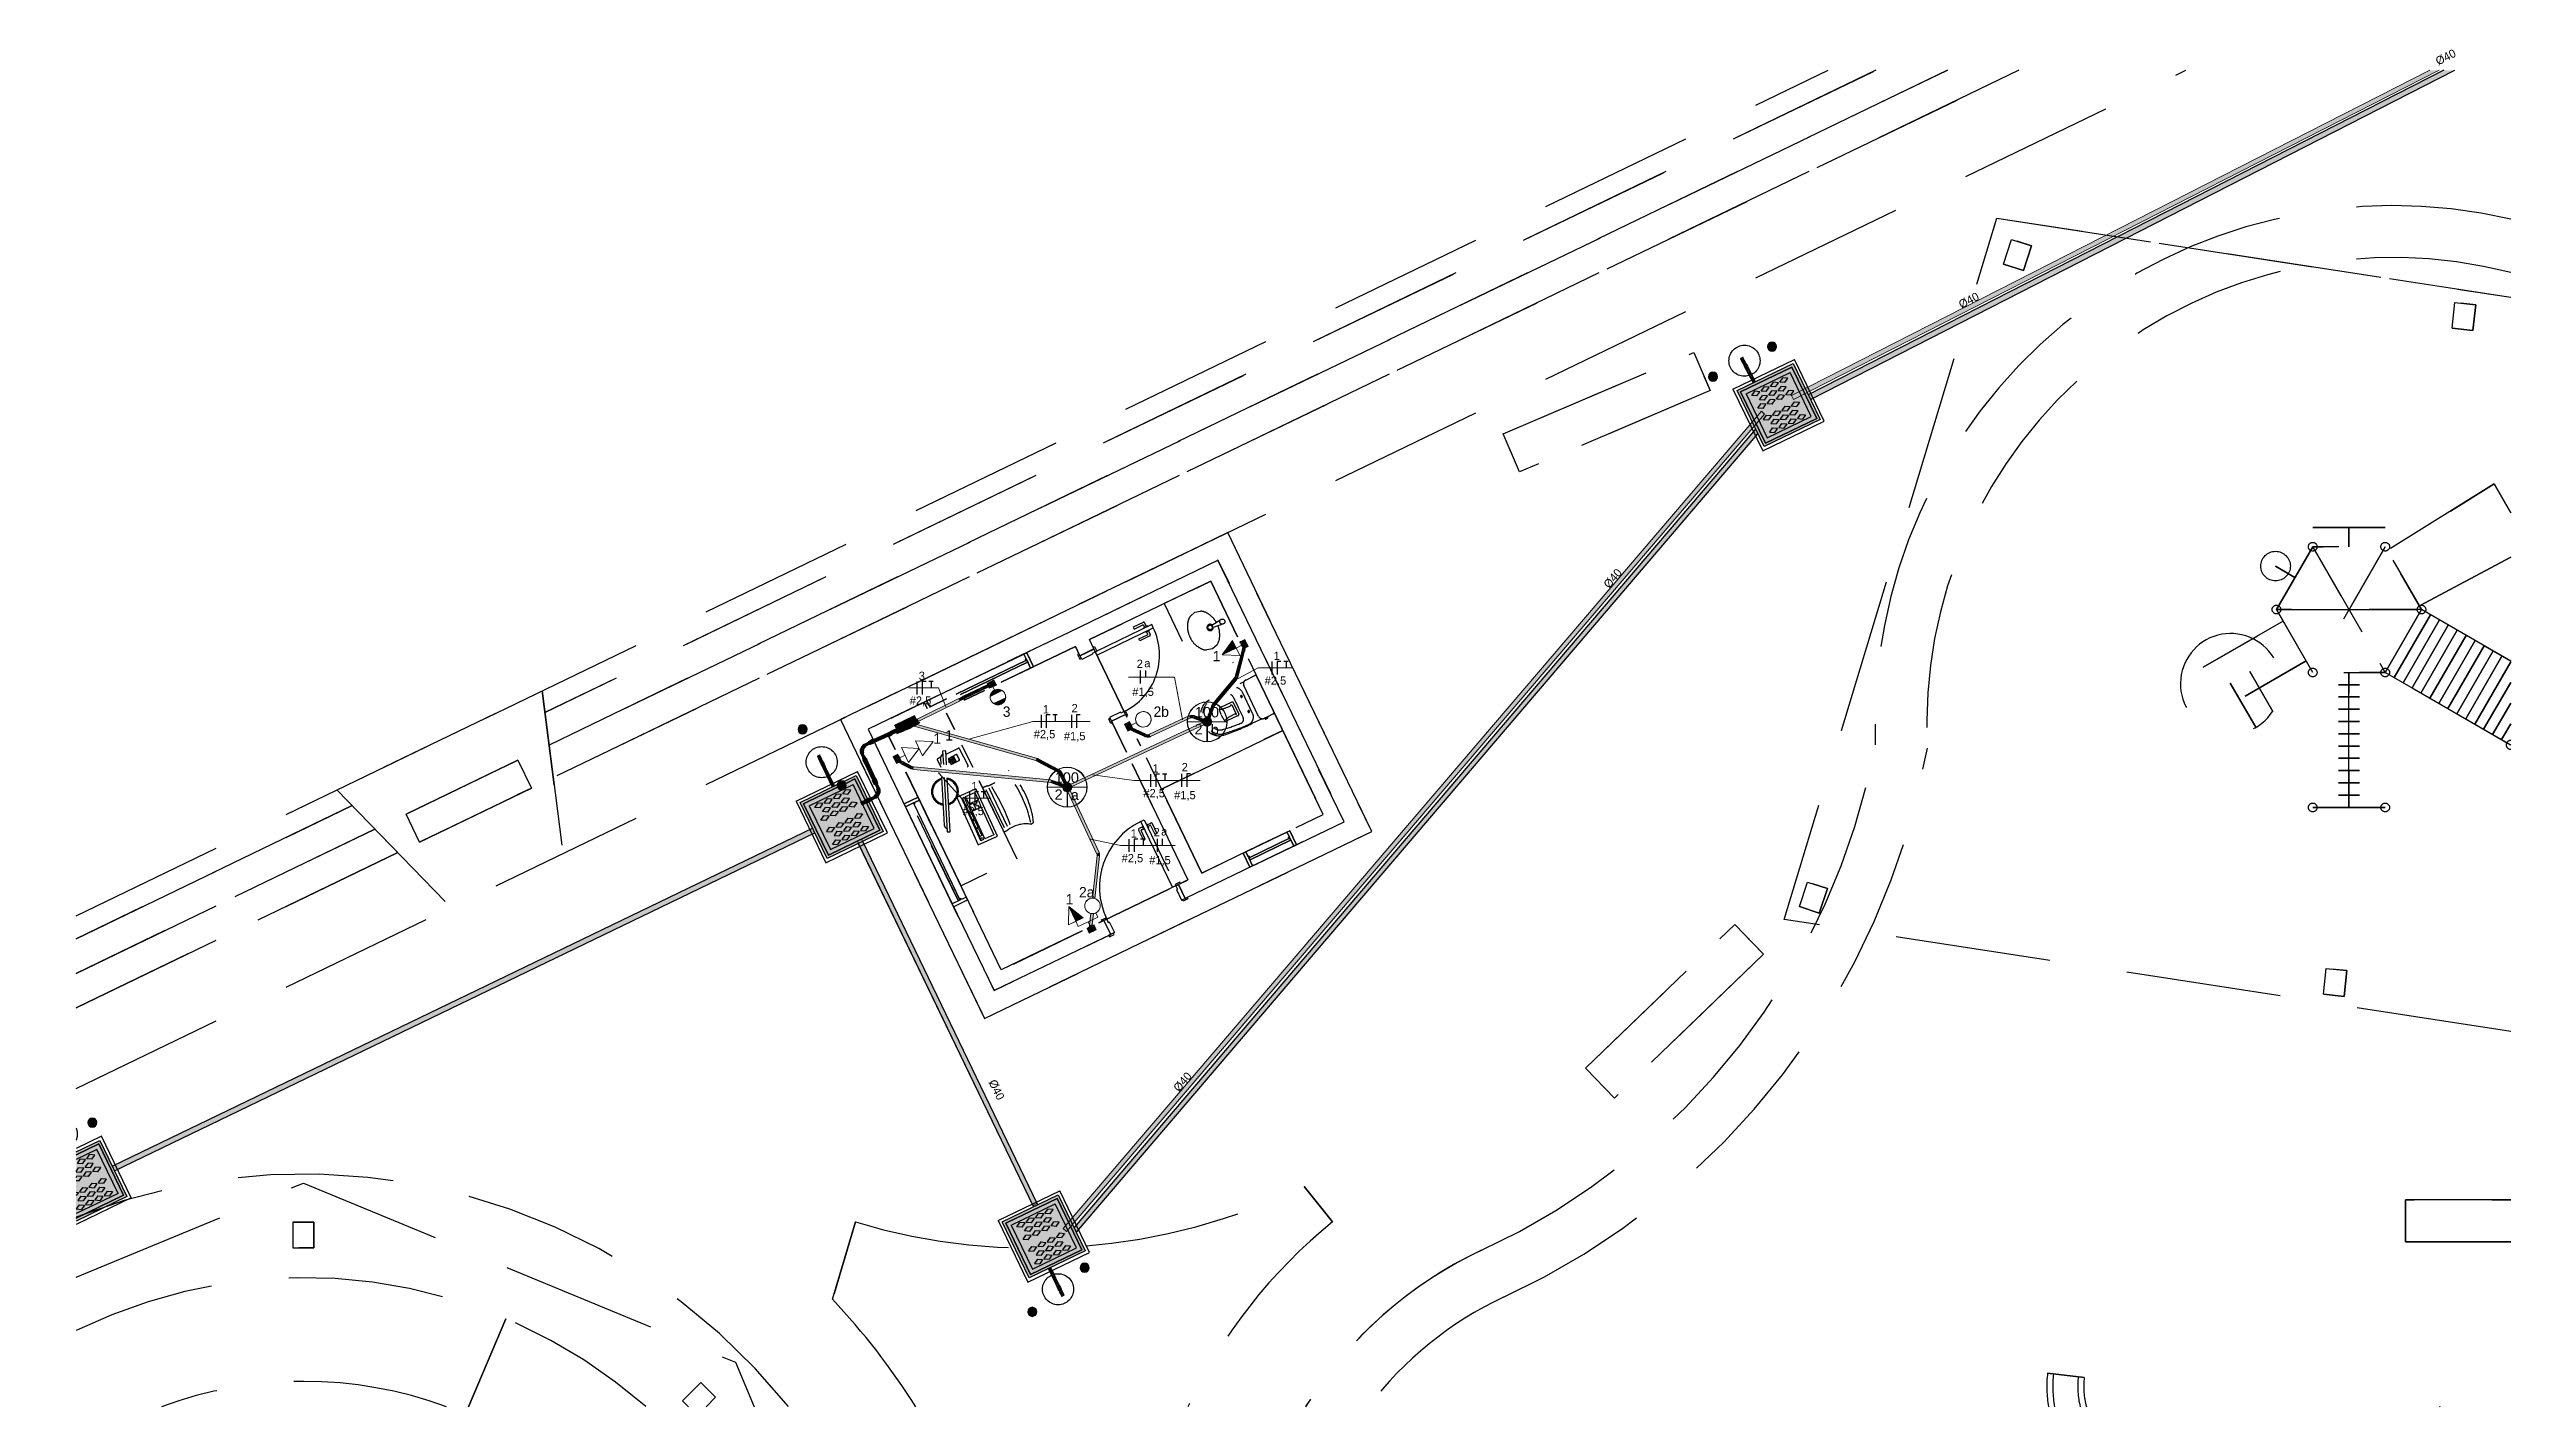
# Model space of a CAD drawing. Header units: metres. Extents: x 4 to 129, y -16 to 26.
# Drawn here: x 26.04 to 49.8, y 12.9 to 26 of the extents above; entities that cross this region are included whole.
import ezdxf

# ---------------------------------------------------------------- set-up
doc = ezdxf.new("R2010")
doc.units = ezdxf.units.M
for name, pattern in [('Hidden 1_5', [0.0022, 0.0015, -0.0007]), ('IMPORT-_Tracejado pequeno', [2.25, 1.5, -0.75]), ('IMPORT-DASHED2 _4_', [0.375, 0.25, -0.125])]:
    doc.linetypes.add(name, pattern=pattern)
for name, color, linetype, lineweight in [('A-ANNO-NOTE', 7, 'Continuous', 9), ('A-DETL', 7, 'Continuous', 9), ('A-GENM', 7, 'Continuous', 9), ('Dispositivos elétricos', 7, 'Continuous', 70), ('E-ELEC-EQPM', 7, 'Continuous', 70), ('E-LITE', 7, 'Continuous', 50), ('E-LITE-EQPM-IDEN', 7, 'Continuous', 9), ('E-LITE-IDEN', 7, 'Continuous', 9), ('E-POWR-CNDT', 7, 'Continuous', 30), ('E-POWR-CNDT-IDEN', 7, 'Continuous', 9), ('Identificadores de dispositivos elétricos', 7, 'Continuous', 9), ('KIRYA - MOBILIÁRIO', 7, 'Continuous', 9), ('KIRYA - PAREDE', 7, 'Continuous', 50), ('KIRYA - PAREDE VISTA', 7, 'Continuous', 20), ('KIRYA - PISO', 7, 'Continuous', 9), ('KIRYA - PROJEÇÃO', 7, 'IMPORT-DASHED2 _4_', 9), ('KIRYA - SQUADRIA', 7, 'Continuous', 9), ('LAYOUT-MOBILIA', 7, 'Continuous', 9), ('LAYOUT-WC_COZINHA', 7, 'Continuous', 9)]:
    doc.layers.add(name, color=color, linetype=linetype, lineweight=lineweight)
for name, color, linetype, lineweight, true_color in [('Base Revit Coremas_dwg', 7, 'Continuous', 9, 0x767676), ('Fase', 1, 'Continuous', 25, 0xff0000), ('Neutro', 5, 'Continuous', 25, 0x0000ff), ('Terra', 3, 'Continuous', 25, 0x00ff00)]:
    doc.layers.add(name, color=color, linetype=linetype, lineweight=lineweight, true_color=true_color)
doc.styles.add('Arial', font='arial.ttf', dxfattribs={"height": 0.1})
doc.styles.add('Century Gothic', font='GOTHIC.TTF', dxfattribs={"height": 0.1})
doc.styles.add('Century Gothic_3', font='GOTHIC.TTF', dxfattribs={"height": 0.08})

msp = doc.modelspace()

# ---------------------------------------------------------------- texts
at = {"layer": 'E-LITE-EQPM-IDEN', "attachment_point": 1}
for s, insert, char_height, width, style in [('2', (36.538, 20.109), 0.08, 0.07616, 'Century Gothic_3'), ('a', (36.611, 20.115), 0.08, 0.0962, 'Century Gothic_3'), ('#1,5', (36.495, 19.839), 0.08, 0.28861, 'Century Gothic_3'), ('2', (35.909, 19.681), 0.08, 0.07616, 'Century Gothic_3'), ('2', (37.096, 19.488), 0.1, 0.0962, 'Arial'), ('100', (37.099, 19.652), 0.1, 0.28861, 'Arial'), ('b', (37.253, 19.484), 0.1, 0.0962, 'Arial'), ('#1,5', (35.835, 19.412), 0.08, 0.28861, 'Century Gothic_3'), ('100', (35.747, 19.022), 0.1, 0.28861, 'Arial'), ('2', (36.972, 19.112), 0.08, 0.07616, 'Century Gothic_3'), ('2', (35.745, 18.857), 0.1, 0.0962, 'Arial'), ('a', (35.902, 18.854), 0.1, 0.0962, 'Arial'), ('#1,5', (36.899, 18.842), 0.08, 0.28861, 'Century Gothic_3'), ('2', (36.701, 18.485), 0.08, 0.07616, 'Century Gothic_3'), ('a', (36.774, 18.492), 0.08, 0.0962, 'Century Gothic_3'), ('#1,5', (36.658, 18.215), 0.08, 0.28861, 'Century Gothic_3')]:
    msp.add_mtext(s, dxfattribs=dict(at, insert=insert, char_height=char_height, width=width, style=style))
at = {"layer": 'E-LITE-IDEN', "char_height": 0.1, "width": 0.21245, "attachment_point": 1, "style": 'Century Gothic'}
for s, insert in [('2b', (36.7, 19.657)), ('2a', (35.981, 17.916))]:
    msp.add_mtext(s, dxfattribs=dict(at, insert=insert))
at = {"layer": 'E-POWR-CNDT-IDEN', "char_height": 0.08, "width": 0.27257, "attachment_point": 1, "style": 'Century Gothic_3'}
for insert, rotation in [((49.064, 25.911), 27), ((44.461, 23.565), 27), ((41.036, 20.842), 49.4759), ((35.178, 16.069), 295.7481), ((36.884, 15.986), 49.4759)]:
    msp.add_mtext('Ø40', dxfattribs=dict(at, insert=insert, rotation=rotation))
at = {"layer": 'Identificadores de dispositivos elétricos', "attachment_point": 1}
for s, insert, char_height, width, style in [('3', (34.434, 19.993), 0.08, 0.07616, 'Century Gothic_3'), ('1', (37.272, 20.193), 0.1, 0.0962, 'Century Gothic'), ('1', (37.86, 20.186), 0.08, 0.07616, 'Century Gothic_3'), ('#2,5', (34.347, 19.754), 0.08, 0.28861, 'Century Gothic_3'), ('#2,5', (37.773, 19.947), 0.08, 0.28861, 'Century Gothic_3'), ('3', (35.245, 19.657), 0.1, 0.0962, 'Century Gothic'), ('1', (35.632, 19.67), 0.08, 0.07616, 'Century Gothic_3'), ('1', (34.575, 19.398), 0.1, 0.0962, 'Century Gothic'), ('1', (34.689, 19.428), 0.1, 0.0962, 'Century Gothic'), ('#2,5', (35.544, 19.43), 0.08, 0.28861, 'Century Gothic_3'), ('1', (36.69, 19.1), 0.08, 0.07616, 'Century Gothic_3'), ('1', (34.942, 18.929), 0.08, 0.07616, 'Century Gothic_3'), ('#2,5', (36.602, 18.861), 0.08, 0.28861, 'Century Gothic_3'), ('#2,5', (34.854, 18.689), 0.08, 0.28861, 'Century Gothic_3'), ('1', (36.48, 18.473), 0.08, 0.07616, 'Century Gothic_3'), ('#2,5', (36.392, 18.234), 0.08, 0.28861, 'Century Gothic_3'), ('1', (35.853, 17.848), 0.1, 0.0962, 'Century Gothic')]:
    msp.add_mtext(s, dxfattribs=dict(at, insert=insert, char_height=char_height, width=width, style=style))

# ---------------------------------------------------------------- blocks, each defined once
blk = doc.blocks.new('Caixa de Passagem no Passeio - Caixa de Passagem no Passeio 2-8198666-PLANTA BAIXA - TÉRREO')
at = {"layer": 'Dispositivos elétricos', "lineweight": 30, "true_color": 0x82482d}
h = blk.add_hatch(color=27, dxfattribs=at)
h.paths.add_polyline_path([(-0.3, -0.3), (0.3, -0.3), (0.3, -0.01), (0.275, -0.01), (0.275, -0.275), (-0.275, -0.275), (-0.275, -0.069), (-0.3, -0.08), (-0.3, -0.294)])
h.paths.add_polyline_path([(-0.3, -0.034), (-0.275, -0.023), (-0.275, 0.275), (0.275, 0.275), (0.275, 0.032), (0.3, 0.032), (0.3, 0.3), (-0.3, 0.3), (-0.3, 0.011)])
at = {"layer": 'Dispositivos elétricos', "lineweight": 30, "true_color": 0x5a6266}
h = blk.add_hatch(color=251, dxfattribs=at)
h.paths.add_polyline_path([(-0.275, -0.275), (0.275, -0.275), (0.275, -0.01), (0.153, -0.013), (0.152, 0.029), (0.275, 0.032), (0.275, 0.275), (-0.275, 0.275), (-0.275, -0.023), (-0.176, 0.02), (-0.159, -0.018), (-0.275, -0.069), (-0.275, -0.194)])
h.paths.add_polyline_path([(0.156, -0.04), (0.156, -0.04), (0.159, -0.04)])
at = {"layer": 'Dispositivos elétricos', "color": 253, "lineweight": 30, "true_color": 0xababab}
for p, q in [((-0.3, -0.3), (-0.3, 0.3)), ((-0.3, 0.3), (0.3, 0.3)), ((-0.275, -0.275), (-0.275, 0.275)), ((-0.275, 0.275), (0.275, 0.275)), ((-0.275, 0.275), (-0.275, -0.275)), ((0.275, 0.275), (-0.275, 0.275)), ((0.275, 0.275), (0.275, -0.275)), ((0.275, -0.275), (0.275, 0.275)), ((0.3, 0.3), (0.3, -0.3)), ((0.3, -0.3), (-0.3, -0.3)), ((0.275, -0.275), (-0.275, -0.275)), ((-0.275, -0.275), (0.275, -0.275))]:
    blk.add_line(p, q, dxfattribs=at)
blk = doc.blocks.new('Caixa de Passagem no Passeio - Caixa de Passagem no Passeio 2-V1-PLANTA BAIXA - TÉRREO')
at = {"layer": 'Dispositivos elétricos', "lineweight": 30, "true_color": 0x82482d}
h = blk.add_hatch(color=27, dxfattribs=at)
h.paths.add_polyline_path([(-0.3, -0.3), (0.035, -0.3), (0.036, -0.276), (0.077, -0.276), (0.077, -0.3), (0.3, -0.3), (0.3, 0.013), (0.279, 0.014), (0.278, 0.018), (0.275, 0.018), (0.275, -0.275), (-0.275, -0.275), (-0.275, 0.275), (0.089, 0.275), (0.09, 0.283), (0.093, 0.294), (0.097, 0.3), (-0.3, 0.3), (-0.3, -0.263)])
h.paths.add_polyline_path([(0.275, 0.05), (0.279, 0.05), (0.279, 0.054), (0.3, 0.054), (0.3, 0.3), (0.169, 0.299), (0.174, 0.289), (0.176, 0.278), (0.176, 0.275), (0.275, 0.275), (0.275, 0.051)])
at = {"layer": 'Dispositivos elétricos', "lineweight": 30, "true_color": 0x5a6266}
blk.add_hatch(color=251, dxfattribs=at).paths.add_polyline_path([(-0.275, -0.275), (0.275, -0.275), (0.275, 0.018), (0.227, 0.019), (0.227, 0.051), (0.275, 0.05), (0.275, 0.275), (0.176, 0.275), (0.175, 0.265), (0.172, 0.256), (0.166, 0.247), (0.157, 0.239), (0.147, 0.234), (0.136, 0.232), (0.123, 0.233), (0.114, 0.236), (0.104, 0.242), (0.097, 0.251), (0.091, 0.261), (0.089, 0.272), (0.089, 0.275), (-0.275, 0.275), (-0.275, -0.121)])
at = {"layer": 'Dispositivos elétricos', "color": 253, "lineweight": 30, "true_color": 0xababab}
for p, q in [((-0.3, -0.3), (-0.3, 0.3)), ((-0.3, 0.3), (0.097, 0.3)), ((-0.275, -0.275), (-0.275, 0.275)), ((-0.275, 0.275), (0.089, 0.275)), ((-0.275, 0.275), (-0.275, -0.275)), ((0.089, 0.275), (-0.275, 0.275)), ((0.168, 0.3), (0.3, 0.3)), ((0.176, 0.275), (0.275, 0.275)), ((0.275, 0.275), (0.176, 0.275)), ((0.275, 0.275), (0.275, -0.275)), ((0.275, -0.275), (0.275, 0.275)), ((0.3, 0.3), (0.3, -0.3)), ((0.3, -0.3), (-0.3, -0.3)), ((0.275, -0.275), (-0.275, -0.275)), ((-0.275, -0.275), (0.275, -0.275))]:
    blk.add_line(p, q, dxfattribs=at)
blk = doc.blocks.new('Caixa de Passagem no Passeio - Caixa de Passagem no Passeio 2-V2-PLANTA BAIXA - TÉRREO')
at = {"layer": 'Dispositivos elétricos', "lineweight": 30, "true_color": 0x82482d}
blk.add_hatch(color=27, dxfattribs=at).paths.add_polyline_path([(-0.3, -0.3), (0.3, -0.3), (0.3, -0.014), (0.275, -0.025), (0.275, -0.275), (-0.275, -0.275), (-0.275, 0.275), (0.275, 0.275), (0.275, 0.021), (0.3, 0.032), (0.3, 0.3), (-0.3, 0.3), (-0.3, -0.263)])
at = {"layer": 'Dispositivos elétricos', "lineweight": 30, "true_color": 0x5a6266}
blk.add_hatch(color=251, dxfattribs=at).paths.add_polyline_path([(-0.275, -0.275), (0.275, -0.275), (0.275, -0.025), (0.217, -0.05), (0.2, -0.012), (0.275, 0.021), (0.275, 0.275), (-0.275, 0.275), (-0.275, -0.199)])
at = {"layer": 'Dispositivos elétricos', "color": 253, "lineweight": 30, "true_color": 0xababab}
for p, q in [((-0.3, -0.3), (-0.3, 0.3)), ((-0.3, 0.3), (0.3, 0.3)), ((-0.275, -0.275), (-0.275, 0.275)), ((-0.275, 0.275), (0.275, 0.275)), ((-0.275, 0.275), (-0.275, -0.275)), ((0.275, 0.275), (-0.275, 0.275)), ((0.275, 0.275), (0.275, -0.275)), ((0.275, -0.275), (0.275, 0.275)), ((0.3, 0.3), (0.3, -0.3)), ((0.3, -0.3), (-0.3, -0.3)), ((0.275, -0.275), (-0.275, -0.275)), ((-0.275, -0.275), (0.275, -0.275))]:
    blk.add_line(p, q, dxfattribs=at)
blk = doc.blocks.new('Caixa de Passagem no Passeio - Caixa de Passagem no Passeio 2-V3-PLANTA BAIXA - TÉRREO')
at = {"layer": 'Dispositivos elétricos', "lineweight": 30, "true_color": 0x82482d}
blk.add_hatch(color=27, dxfattribs=at).paths.add_polyline_path([(0.245, 0.3), (-0.3, 0.3), (-0.3, -0.3), (-0.045, -0.3), (-0.033, -0.275), (-0.275, -0.275), (-0.275, 0.275), (0.233, 0.275), (0.241, 0.292)])
at = {"layer": 'Dispositivos elétricos', "lineweight": 30, "true_color": 0x5a6266}
blk.add_hatch(color=251, dxfattribs=at).paths.add_polyline_path([(0.233, 0.275), (-0.275, 0.275), (-0.275, -0.275), (-0.033, -0.275), (0.148, 0.099)])
at = {"layer": 'Dispositivos elétricos', "color": 253, "lineweight": 30, "true_color": 0xababab}
for p, q in [((-0.3, -0.3), (-0.3, 0.3)), ((-0.3, 0.3), (0.245, 0.3)), ((-0.275, -0.275), (-0.275, 0.275)), ((-0.275, 0.275), (0.233, 0.275)), ((-0.275, 0.275), (-0.275, -0.275)), ((0.233, 0.275), (-0.275, 0.275)), ((-0.045, -0.3), (-0.3, -0.3)), ((-0.033, -0.275), (-0.275, -0.275)), ((-0.275, -0.275), (-0.033, -0.275))]:
    blk.add_line(p, q, dxfattribs=at)
blk = doc.blocks.new('PVC Corrugado Amarelo_Caixa de Octogonal 4x4 - PVC Corrugado Amarelo_Caixa de Octogonal 4x4-2829200-PLANTA BAIXA - TÉRREO')
at = {"layer": 'Dispositivos elétricos', "lineweight": 30, "true_color": 0xffff00}
h = blk.add_hatch(color=2, dxfattribs=at)
h.paths.add_polyline_path([(0, -0.043), (0.012, -0.042), (0.022, -0.038), (0.031, -0.031), (0.038, -0.022), (0.042, -0.009), (0.044, 0), (0.042, 0.011), (0.038, 0.022), (0.031, 0.031), (0.022, 0.038), (0.009, 0.042), (0, 0.044), (-0.012, 0.042), (-0.022, 0.038), (-0.031, 0.031), (-0.038, 0.022), (-0.042, 0.011), (-0.043, 0), (-0.042, -0.012), (-0.038, -0.022), (-0.031, -0.031), (-0.022, -0.038), (-0.011, -0.042), (-0.003, -0.043)])
h.paths.add_polyline_path([(0.003, -0.036), (-0.015, -0.035), (-0.036, -0.014), (-0.035, 0.015), (-0.015, 0.036), (0.015, 0.036), (0.036, 0.015), (0.036, -0.015), (0.014, -0.036), (0.006, -0.036)])
blk.add_hatch(color=2, dxfattribs=at).paths.add_polyline_path([(0.015, -0.036), (0.036, -0.015), (0.036, 0.015), (0.015, 0.036), (-0.015, 0.036), (-0.036, 0.015), (-0.036, -0.015), (-0.015, -0.036)])
at = {"layer": 'Dispositivos elétricos', "color": 253, "lineweight": 30, "true_color": 0xababab}
for p, q in [((-0.015, 0.036), (-0.036, 0.015)), ((-0.036, 0.015), (-0.036, -0.015)), ((0.015, 0.036), (-0.015, 0.036)), ((0.036, 0.015), (0.015, 0.036)), ((0.036, -0.015), (0.036, 0.015)), ((-0.036, -0.015), (-0.015, -0.036)), ((-0.015, -0.036), (0.015, -0.036)), ((0.015, -0.036), (0.036, -0.015))]:
    blk.add_line(p, q, dxfattribs=at)
for start, end in [(360, 180), (180, 360)]:
    blk.add_arc((0, 0), 0.0435, start, end, dxfattribs=at)
blk = doc.blocks.new('PVC Corrugado Amarelo_Caixa de Octogonal 4x4 - PVC Corrugado Amarelo_Caixa de Octogonal 4x4-V4-PLANTA BAIXA - TÉRREO')
at = {"layer": 'Dispositivos elétricos', "lineweight": 30, "true_color": 0xffff00}
h = blk.add_hatch(color=2, dxfattribs=at)
h.paths.add_polyline_path([(0, -0.043), (0.012, -0.042), (0.022, -0.038), (0.031, -0.031), (0.038, -0.022), (0.042, -0.011), (0.044, 0), (0.042, 0.011), (0.037, 0.023), (0.031, 0.031), (0.021, 0.038), (0.009, 0.042), (0, 0.044), (-0.012, 0.042), (-0.022, 0.038), (-0.031, 0.03), (-0.038, 0.022), (-0.042, 0.011), (-0.043, 0), (-0.042, -0.012), (-0.038, -0.022), (-0.031, -0.031), (-0.022, -0.038), (-0.011, -0.042), (-0.003, -0.043)])
h.paths.add_polyline_path([(0.006, -0.036), (-0.015, -0.035), (-0.036, -0.014), (-0.035, 0.015), (-0.015, 0.036), (0.015, 0.036), (0.036, 0.015), (0.036, -0.015), (0.014, -0.036), (0.009, -0.036)])
blk.add_hatch(color=2, dxfattribs=at).paths.add_polyline_path([(-0.015, -0.036), (0.015, -0.036), (0.036, -0.015), (0.036, 0.015), (0.015, 0.036), (-0.015, 0.036), (-0.036, 0.015), (-0.036, -0.015), (-0.034, -0.016)])
at = {"layer": 'Dispositivos elétricos', "color": 253, "lineweight": 30, "true_color": 0xababab}
for p, q in [((-0.015, 0.036), (-0.036, 0.015)), ((-0.036, 0.015), (-0.036, -0.015)), ((0.015, 0.036), (-0.015, 0.036)), ((0.036, 0.015), (0.015, 0.036)), ((0.036, -0.015), (0.036, 0.015)), ((-0.036, -0.015), (-0.015, -0.036)), ((-0.015, -0.036), (0.015, -0.036)), ((0.015, -0.036), (0.036, -0.015))]:
    blk.add_line(p, q, dxfattribs=at)
for start, end in [(360, 180), (180, 360)]:
    blk.add_arc((0, 0), 0.0435, start, end, dxfattribs=at)
blk = doc.blocks.new('ELE_PRAÇA_COREMAS_rvt-1-PLANTA BAIXA - TÉRREO')
at = {"layer": 'E-POWR-CNDT', "lineweight": 5, "true_color": 0xbcbcbc}
for points in [[(29.72, 22.64), (35.899, 25.794), (35.846, 25.794), (29.71, 22.662), (29.717, 22.646)], [(29.73, 22.619), (35.95, 25.794), (35.899, 25.794), (29.72, 22.64), (29.73, 22.62)], [(22.634, 14.608), (29.213, 22.31), (29.202, 22.333), (22.623, 14.631), (22.631, 14.614)], [(22.645, 14.585), (29.224, 22.287), (29.213, 22.31), (22.634, 14.608), (22.645, 14.586)], [(13.352, 15.201), (20.11, 18.46), (20.1, 18.482), (13.341, 15.222), (13.349, 15.206)], [(13.362, 15.179), (20.12, 18.439), (20.11, 18.46), (13.352, 15.2), (13.362, 15.179)], [(22.23, 14.83), (22.252, 14.84), (22.245, 14.854), (22.226, 14.845), (20.542, 18.336), (20.54, 18.334), (22.229, 14.833)], [(22.252, 14.84), (22.273, 14.85), (20.583, 18.355), (20.58, 18.354), (22.263, 14.863), (22.245, 14.854), (22.25, 14.844)]]:
    blk.add_hatch(color=9, dxfattribs=at).paths.add_polyline_path(points)
at = {"layer": 'E-POWR-CNDT', "lineweight": 5, "true_color": 0xffd4ab}
for points in [[(29.095, 22.951), (29.1, 22.952), (29.101, 22.953), (29.069, 23.017), (29.057, 23.012), (29.069, 22.99), (29.077, 22.974), (29.082, 22.964), (29.087, 22.955), (29.091, 22.952), (29.093, 22.952)], [(29.059, 23.012), (29.069, 23.017), (29.068, 23.018), (29.058, 23.013)], [(29.069, 23.017), (29.078, 23.022), (29.078, 23.023), (29.068, 23.018)], [(29.101, 22.953), (29.104, 22.955), (29.107, 22.958), (29.108, 22.962), (29.108, 22.965), (29.108, 22.966), (29.106, 22.972), (29.1, 22.983), (29.079, 23.023), (29.069, 23.017), (29.101, 22.955)], [(29.112, 22.905), (29.123, 22.91), (29.101, 22.953), (29.098, 22.952), (29.094, 22.952), (29.091, 22.952), (29.087, 22.955), (29.087, 22.955), (29.092, 22.945), (29.102, 22.924), (29.112, 22.905)], [(29.123, 22.91), (29.134, 22.916), (29.108, 22.966), (29.108, 22.962), (29.107, 22.958), (29.106, 22.957), (29.103, 22.953), (29.101, 22.953), (29.123, 22.911)], [(29.177, 22.778), (29.188, 22.783), (29.123, 22.909), (29.112, 22.904), (29.146, 22.837)], [(29.114, 22.905), (29.124, 22.91), (29.123, 22.91), (29.113, 22.905)], [(29.124, 22.91), (29.133, 22.914), (29.133, 22.915), (29.123, 22.91)], [(29.188, 22.783), (29.199, 22.788), (29.134, 22.915), (29.124, 22.91), (29.146, 22.865)], [(20.183, 19.115), (20.188, 19.116), (20.189, 19.116), (20.157, 19.181), (20.146, 19.176), (20.157, 19.153), (20.164, 19.14), (20.17, 19.128), (20.175, 19.119), (20.179, 19.116), (20.18, 19.115)], [(20.148, 19.176), (20.158, 19.181), (20.157, 19.182), (20.148, 19.177)], [(20.158, 19.181), (20.167, 19.186), (20.167, 19.187), (20.157, 19.182)], [(20.189, 19.116), (20.192, 19.118), (20.195, 19.121), (20.196, 19.123), (20.196, 19.128), (20.196, 19.129), (20.194, 19.135), (20.187, 19.147), (20.169, 19.186), (20.158, 19.181), (20.188, 19.118)], [(20.199, 19.068), (20.21, 19.074), (20.189, 19.116), (20.184, 19.115), (20.182, 19.115), (20.179, 19.116), (20.175, 19.118), (20.175, 19.118), (20.179, 19.109), (20.188, 19.091), (20.199, 19.068)], [(20.21, 19.073), (20.221, 19.079), (20.196, 19.129), (20.196, 19.125), (20.195, 19.121), (20.194, 19.12), (20.19, 19.117), (20.189, 19.116), (20.21, 19.074)], [(20.289, 18.88), (20.301, 18.885), (20.21, 19.072), (20.199, 19.067), (20.268, 18.924)], [(20.201, 19.067), (20.21, 19.072), (20.21, 19.073), (20.2, 19.068)], [(20.21, 19.072), (20.22, 19.077), (20.22, 19.078), (20.21, 19.073)], [(20.301, 18.885), (20.312, 18.891), (20.221, 19.077), (20.21, 19.072), (20.282, 18.924)], [(22.451, 14.079), (22.462, 14.084), (22.387, 14.239), (22.376, 14.234), (22.451, 14.079)], [(22.462, 14.084), (22.473, 14.089), (22.398, 14.244), (22.387, 14.239), (22.449, 14.112)], [(22.476, 14.027), (22.476, 14.031), (22.477, 14.035), (22.478, 14.036), (22.482, 14.04), (22.483, 14.04), (22.462, 14.083), (22.451, 14.078), (22.476, 14.027)], [(22.453, 14.078), (22.462, 14.083), (22.462, 14.084), (22.452, 14.079), (22.452, 14.079)], [(22.462, 14.083), (22.472, 14.088), (22.472, 14.089), (22.462, 14.084)], [(22.498, 14.037), (22.496, 14.041), (22.493, 14.047), (22.484, 14.065), (22.473, 14.088), (22.463, 14.083), (22.483, 14.04), (22.488, 14.041), (22.49, 14.041), (22.493, 14.04), (22.497, 14.038), (22.498, 14.037)], [(22.503, 13.97), (22.514, 13.975), (22.483, 14.04), (22.48, 14.038), (22.477, 14.035), (22.477, 14.033), (22.476, 14.028), (22.476, 14.027), (22.479, 14.021), (22.484, 14.01), (22.503, 13.97)], [(22.514, 13.975), (22.526, 13.98), (22.515, 14.003), (22.508, 14.016), (22.502, 14.029), (22.497, 14.038), (22.493, 14.04), (22.492, 14.041), (22.488, 14.041), (22.484, 14.041), (22.483, 14.04), (22.514, 13.976)], [(22.5, 14.034), (22.499, 14.035), (22.5, 14.034)], [(22.505, 13.969), (22.515, 13.974), (22.514, 13.975), (22.505, 13.97)], [(22.515, 13.974), (22.525, 13.979), (22.524, 13.98), (22.514, 13.975), (22.515, 13.974)]]:
    blk.add_hatch(color=41, dxfattribs=at).paths.add_polyline_path(points)
at = {"layer": 'A-ANNO-NOTE', "color": 253, "lineweight": 25, "true_color": 0xababab}
for p, q in [((28.983, 22.718), (29.578, 23.004)), ((29.109, 22.674), (29.534, 22.878)), ((29.435, 22.786), (29.463, 22.827)), ((29.513, 22.824), (29.463, 22.827)), ((29.485, 22.782), (29.513, 22.824)), ((29.738, 22.454), (29.534, 22.878)), ((29.864, 22.41), (29.578, 23.004)), ((28.983, 22.718), (29.27, 22.123)), ((29.109, 22.674), (29.314, 22.249)), ((29.165, 22.656), (29.193, 22.697)), ((29.215, 22.652), (29.165, 22.656)), ((29.243, 22.693), (29.193, 22.697)), ((29.215, 22.652), (29.243, 22.693)), ((29.223, 22.534), (29.252, 22.575)), ((29.239, 22.616), (29.267, 22.657)), ((29.288, 22.612), (29.239, 22.616)), ((29.301, 22.572), (29.252, 22.575)), ((29.255, 22.699), (29.283, 22.741)), ((29.305, 22.696), (29.255, 22.699)), ((29.317, 22.654), (29.267, 22.657)), ((29.333, 22.737), (29.283, 22.741)), ((29.288, 22.612), (29.317, 22.654)), ((29.305, 22.696), (29.333, 22.737)), ((29.313, 22.577), (29.342, 22.619)), ((29.363, 22.574), (29.313, 22.577)), ((29.329, 22.66), (29.357, 22.701)), ((29.379, 22.656), (29.329, 22.66)), ((29.391, 22.615), (29.342, 22.619)), ((29.345, 22.743), (29.373, 22.784)), ((29.395, 22.739), (29.345, 22.743)), ((29.407, 22.698), (29.357, 22.701)), ((29.363, 22.574), (29.391, 22.615)), ((29.423, 22.78), (29.373, 22.784)), ((29.379, 22.656), (29.407, 22.698)), ((29.395, 22.739), (29.423, 22.78)), ((29.404, 22.621), (29.432, 22.662)), ((29.453, 22.617), (29.404, 22.621)), ((29.419, 22.703), (29.447, 22.745)), ((29.469, 22.7), (29.419, 22.703)), ((29.482, 22.658), (29.432, 22.662)), ((29.485, 22.782), (29.435, 22.786)), ((29.497, 22.741), (29.447, 22.745)), ((29.453, 22.617), (29.482, 22.658)), ((29.469, 22.7), (29.497, 22.741)), ((29.494, 22.664), (29.522, 22.706)), ((29.543, 22.661), (29.494, 22.664)), ((29.572, 22.702), (29.522, 22.706)), ((29.543, 22.661), (29.572, 22.702)), ((29.574, 22.597), (29.546, 22.556)), ((29.574, 22.597), (29.624, 22.593)), ((29.624, 22.593), (29.596, 22.552)), ((29.273, 22.53), (29.223, 22.534)), ((29.27, 22.123), (29.864, 22.41)), ((29.273, 22.53), (29.301, 22.572)), ((29.304, 22.467), (29.276, 22.425)), ((29.276, 22.425), (29.326, 22.422)), ((29.304, 22.467), (29.354, 22.463)), ((29.314, 22.249), (29.738, 22.454)), ((29.354, 22.463), (29.326, 22.422)), ((29.363, 22.345), (29.335, 22.303)), ((29.378, 22.427), (29.349, 22.386)), ((29.349, 22.386), (29.399, 22.382)), ((29.363, 22.345), (29.413, 22.341)), ((29.394, 22.51), (29.366, 22.469)), ((29.366, 22.469), (29.416, 22.465)), ((29.378, 22.427), (29.428, 22.424)), ((29.413, 22.341), (29.384, 22.3)), ((29.394, 22.51), (29.444, 22.506)), ((29.428, 22.424), (29.399, 22.382)), ((29.444, 22.506), (29.416, 22.465)), ((29.453, 22.388), (29.425, 22.347)), ((29.425, 22.347), (29.475, 22.343)), ((29.468, 22.471), (29.44, 22.43)), ((29.44, 22.43), (29.49, 22.426)), ((29.453, 22.388), (29.503, 22.385)), ((29.484, 22.554), (29.456, 22.512)), ((29.456, 22.512), (29.506, 22.508)), ((29.468, 22.471), (29.518, 22.467)), ((29.503, 22.385), (29.475, 22.343)), ((29.484, 22.554), (29.534, 22.55)), ((29.518, 22.467), (29.49, 22.426)), ((29.534, 22.55), (29.506, 22.508)), ((29.543, 22.432), (29.515, 22.39)), ((29.515, 22.39), (29.565, 22.387)), ((29.558, 22.515), (29.53, 22.473)), ((29.53, 22.473), (29.58, 22.469)), ((29.543, 22.432), (29.593, 22.428)), ((29.546, 22.556), (29.596, 22.552)), ((29.558, 22.515), (29.608, 22.511)), ((29.593, 22.428), (29.565, 22.387)), ((29.608, 22.511), (29.58, 22.469)), ((29.633, 22.475), (29.605, 22.434)), ((29.605, 22.434), (29.655, 22.43)), ((29.633, 22.475), (29.683, 22.471)), ((29.683, 22.471), (29.655, 22.43)), ((29.335, 22.303), (29.384, 22.3)), ((19.94, 18.744), (20.534, 19.031)), ((20.821, 18.437), (20.534, 19.031)), ((20.066, 18.7), (20.49, 18.905)), ((20.301, 18.77), (20.329, 18.811)), ((20.379, 18.807), (20.329, 18.811)), ((20.351, 18.766), (20.379, 18.807)), ((20.376, 18.73), (20.404, 18.772)), ((20.391, 18.813), (20.42, 18.854)), ((20.441, 18.809), (20.391, 18.813)), ((20.454, 18.768), (20.404, 18.772)), ((20.469, 18.851), (20.42, 18.854)), ((20.441, 18.809), (20.469, 18.851)), ((20.695, 18.481), (20.49, 18.905)), ((19.94, 18.744), (20.226, 18.15)), ((20.066, 18.7), (20.271, 18.276)), ((20.121, 18.683), (20.149, 18.724)), ((20.171, 18.679), (20.121, 18.683)), ((20.199, 18.72), (20.149, 18.724)), ((20.171, 18.679), (20.199, 18.72)), ((20.18, 18.561), (20.208, 18.602)), ((20.23, 18.557), (20.18, 18.561)), ((20.195, 18.643), (20.223, 18.684)), ((20.245, 18.639), (20.195, 18.643)), ((20.258, 18.599), (20.208, 18.602)), ((20.211, 18.726), (20.239, 18.767)), ((20.261, 18.722), (20.211, 18.726)), ((20.273, 18.681), (20.223, 18.684)), ((20.23, 18.557), (20.258, 18.599)), ((20.289, 18.764), (20.239, 18.767)), ((20.245, 18.639), (20.273, 18.681)), ((20.261, 18.722), (20.289, 18.764)), ((20.27, 18.604), (20.298, 18.646)), ((20.32, 18.601), (20.27, 18.604)), ((20.286, 18.687), (20.314, 18.728)), ((20.336, 18.683), (20.286, 18.687)), ((20.348, 18.642), (20.298, 18.646)), ((20.351, 18.766), (20.301, 18.77)), ((20.364, 18.724), (20.314, 18.728)), ((20.32, 18.601), (20.348, 18.642)), ((20.351, 18.537), (20.322, 18.496)), ((20.336, 18.683), (20.364, 18.724)), ((20.351, 18.537), (20.4, 18.533)), ((20.36, 18.648), (20.388, 18.689)), ((20.41, 18.644), (20.36, 18.648)), ((20.4, 18.533), (20.372, 18.492)), ((20.426, 18.726), (20.376, 18.73)), ((20.438, 18.685), (20.388, 18.689)), ((20.41, 18.644), (20.438, 18.685)), ((20.441, 18.58), (20.412, 18.539)), ((20.412, 18.539), (20.462, 18.535)), ((20.426, 18.726), (20.454, 18.768)), ((20.441, 18.58), (20.491, 18.577)), ((20.45, 18.691), (20.478, 18.733)), ((20.5, 18.687), (20.45, 18.691)), ((20.491, 18.577), (20.462, 18.535)), ((20.528, 18.729), (20.478, 18.733)), ((20.515, 18.541), (20.487, 18.5)), ((20.5, 18.687), (20.528, 18.729)), ((20.531, 18.624), (20.503, 18.583)), ((20.503, 18.583), (20.552, 18.579)), ((20.515, 18.541), (20.565, 18.538)), ((20.531, 18.624), (20.581, 18.62)), ((20.565, 18.538), (20.537, 18.496)), ((20.581, 18.62), (20.552, 18.579)), ((20.226, 18.15), (20.821, 18.437)), ((20.26, 18.494), (20.232, 18.452)), ((20.232, 18.452), (20.282, 18.448)), ((20.26, 18.494), (20.31, 18.49)), ((20.271, 18.276), (20.695, 18.481)), ((20.31, 18.49), (20.282, 18.448)), ((20.319, 18.372), (20.291, 18.33)), ((20.291, 18.33), (20.341, 18.327)), ((20.334, 18.454), (20.306, 18.413)), ((20.306, 18.413), (20.356, 18.409)), ((20.319, 18.372), (20.369, 18.368)), ((20.322, 18.496), (20.372, 18.492)), ((20.334, 18.454), (20.384, 18.451)), ((20.369, 18.368), (20.341, 18.327)), ((20.384, 18.451), (20.356, 18.409)), ((20.409, 18.415), (20.381, 18.374)), ((20.381, 18.374), (20.431, 18.37)), ((20.425, 18.498), (20.397, 18.457)), ((20.397, 18.457), (20.447, 18.453)), ((20.409, 18.415), (20.459, 18.411)), ((20.425, 18.498), (20.475, 18.494)), ((20.459, 18.411), (20.431, 18.37)), ((20.475, 18.494), (20.447, 18.453)), ((20.499, 18.459), (20.471, 18.417)), ((20.471, 18.417), (20.521, 18.414)), ((20.487, 18.5), (20.537, 18.496)), ((20.499, 18.459), (20.549, 18.455)), ((20.549, 18.455), (20.521, 18.414)), ((20.589, 18.502), (20.561, 18.461)), ((20.561, 18.461), (20.611, 18.457)), ((20.589, 18.502), (20.639, 18.498)), ((20.639, 18.498), (20.611, 18.457)), ((13.235, 15.511), (12.991, 15.393)), ((13.522, 14.916), (13.235, 15.511)), ((13.191, 15.385), (12.991, 15.288)), ((12.991, 15.173), (13.015, 15.208)), ((13.003, 15.249), (13.031, 15.291)), ((13.052, 15.246), (13.003, 15.249)), ((13.065, 15.204), (13.015, 15.208)), ((13.081, 15.287), (13.031, 15.291)), ((13.052, 15.246), (13.081, 15.287)), ((13.078, 15.21), (13.106, 15.252)), ((13.128, 15.207), (13.078, 15.21)), ((13.093, 15.293), (13.121, 15.334)), ((13.142, 15.289), (13.093, 15.293)), ((13.156, 15.248), (13.106, 15.252)), ((13.171, 15.33), (13.121, 15.334)), ((13.128, 15.207), (13.156, 15.248)), ((13.142, 15.289), (13.171, 15.33)), ((13.151, 15.171), (13.179, 15.212)), ((13.229, 15.209), (13.179, 15.212)), ((13.396, 14.96), (13.191, 15.385)), ((13.201, 15.167), (13.229, 15.209)), ((13.037, 15.163), (12.991, 15.166)), ((12.991, 15.113), (12.999, 15.125)), ((13.021, 15.08), (12.991, 15.083)), ((12.991, 14.971), (13.012, 14.97)), ((13.012, 14.97), (12.991, 14.94)), ((13.049, 15.122), (12.999, 15.125)), ((13.021, 15.08), (13.049, 15.122)), ((13.052, 15.017), (13.024, 14.975)), ((13.024, 14.975), (13.073, 14.972)), ((13.037, 15.163), (13.065, 15.204)), ((13.052, 15.017), (13.102, 15.013)), ((13.061, 15.128), (13.089, 15.169)), ((13.111, 15.124), (13.061, 15.128)), ((13.102, 15.013), (13.073, 14.972)), ((13.139, 15.165), (13.089, 15.169)), ((13.126, 14.978), (13.098, 14.936)), ((13.111, 15.124), (13.139, 15.165)), ((13.142, 15.06), (13.114, 15.019)), ((13.114, 15.019), (13.164, 15.015)), ((13.126, 14.978), (13.176, 14.974)), ((13.142, 15.06), (13.192, 15.056)), ((13.176, 14.974), (13.148, 14.933)), ((13.201, 15.167), (13.151, 15.171)), ((13.192, 15.056), (13.164, 15.015)), ((13.217, 15.021), (13.189, 14.98)), ((13.189, 14.98), (13.238, 14.976)), ((13.232, 15.104), (13.204, 15.062)), ((13.204, 15.062), (13.254, 15.059)), ((13.217, 15.021), (13.267, 15.018)), ((13.232, 15.104), (13.282, 15.1)), ((13.267, 15.018), (13.238, 14.976)), ((13.282, 15.1), (13.254, 15.059)), ((13.291, 14.982), (13.262, 14.94)), ((13.291, 14.982), (13.341, 14.978)), ((13.341, 14.978), (13.312, 14.937)), ((21.891, 14.699), (22.485, 14.986)), ((22.772, 14.391), (22.485, 14.986)), ((13.396, 14.96), (12.991, 14.765)), ((13.522, 14.916), (12.991, 14.66)), ((13.02, 14.851), (12.992, 14.81)), ((12.992, 14.81), (13.042, 14.806)), ((13.036, 14.934), (13.008, 14.893)), ((13.008, 14.893), (13.058, 14.889)), ((13.02, 14.851), (13.07, 14.848)), ((13.036, 14.934), (13.086, 14.931)), ((13.07, 14.848), (13.042, 14.806)), ((13.086, 14.931), (13.058, 14.889)), ((13.11, 14.895), (13.082, 14.854)), ((13.082, 14.854), (13.132, 14.85)), ((13.098, 14.936), (13.148, 14.933)), ((13.11, 14.895), (13.16, 14.891)), ((13.16, 14.891), (13.132, 14.85)), ((13.201, 14.938), (13.172, 14.897)), ((13.172, 14.897), (13.222, 14.893)), ((13.201, 14.938), (13.25, 14.935)), ((13.25, 14.935), (13.222, 14.893)), ((13.262, 14.94), (13.312, 14.937)), ((22.017, 14.655), (22.441, 14.86)), ((22.252, 14.724), (22.281, 14.766)), ((22.33, 14.762), (22.281, 14.766)), ((22.302, 14.721), (22.33, 14.762)), ((22.342, 14.768), (22.371, 14.809)), ((22.392, 14.764), (22.342, 14.768)), ((22.42, 14.805), (22.371, 14.809)), ((22.392, 14.764), (22.42, 14.805)), ((22.646, 14.435), (22.441, 14.86)), ((21.891, 14.699), (22.178, 14.105)), ((22.017, 14.655), (22.222, 14.231)), ((22.072, 14.637), (22.1, 14.679)), ((22.122, 14.634), (22.072, 14.637)), ((22.15, 14.675), (22.1, 14.679)), ((22.122, 14.634), (22.15, 14.675)), ((22.131, 14.516), (22.159, 14.557)), ((22.181, 14.512), (22.131, 14.516)), ((22.146, 14.598), (22.174, 14.639)), ((22.196, 14.594), (22.146, 14.598)), ((22.209, 14.553), (22.159, 14.557)), ((22.162, 14.681), (22.19, 14.722)), ((22.212, 14.677), (22.162, 14.681)), ((22.224, 14.635), (22.174, 14.639)), ((22.181, 14.512), (22.209, 14.553)), ((22.24, 14.718), (22.19, 14.722)), ((22.196, 14.594), (22.224, 14.635)), ((22.212, 14.677), (22.24, 14.718)), ((22.221, 14.559), (22.249, 14.6)), ((22.271, 14.555), (22.221, 14.559)), ((22.237, 14.641), (22.265, 14.683)), ((22.287, 14.638), (22.237, 14.641)), ((22.299, 14.597), (22.249, 14.6)), ((22.302, 14.721), (22.252, 14.724)), ((22.315, 14.679), (22.265, 14.683)), ((22.271, 14.555), (22.299, 14.597)), ((22.287, 14.638), (22.315, 14.679)), ((22.311, 14.602), (22.339, 14.644)), ((22.361, 14.599), (22.311, 14.602)), ((22.327, 14.685), (22.355, 14.726)), ((22.377, 14.681), (22.327, 14.685)), ((22.389, 14.64), (22.339, 14.644)), ((22.405, 14.723), (22.355, 14.726)), ((22.361, 14.599), (22.389, 14.64)), ((22.392, 14.535), (22.364, 14.494)), ((22.364, 14.494), (22.413, 14.49)), ((22.377, 14.681), (22.405, 14.723)), ((22.392, 14.535), (22.442, 14.531)), ((22.401, 14.646), (22.429, 14.687)), ((22.451, 14.642), (22.401, 14.646)), ((22.442, 14.531), (22.413, 14.49)), ((22.479, 14.684), (22.429, 14.687)), ((22.466, 14.496), (22.438, 14.455)), ((22.451, 14.642), (22.479, 14.684)), ((22.482, 14.579), (22.454, 14.537)), ((22.454, 14.537), (22.503, 14.534)), ((22.466, 14.496), (22.516, 14.492)), ((22.482, 14.579), (22.532, 14.575)), ((22.532, 14.575), (22.503, 14.534)), ((22.178, 14.105), (22.772, 14.391)), ((22.212, 14.448), (22.183, 14.407)), ((22.183, 14.407), (22.233, 14.403)), ((22.212, 14.448), (22.261, 14.445)), ((22.222, 14.231), (22.646, 14.435)), ((22.261, 14.445), (22.233, 14.403)), ((22.27, 14.326), (22.242, 14.285)), ((22.242, 14.285), (22.292, 14.281)), ((22.285, 14.409), (22.257, 14.368)), ((22.257, 14.368), (22.307, 14.364)), ((22.27, 14.326), (22.32, 14.323)), ((22.302, 14.492), (22.273, 14.45)), ((22.273, 14.45), (22.323, 14.447)), ((22.285, 14.409), (22.335, 14.405)), ((22.32, 14.323), (22.292, 14.281)), ((22.302, 14.492), (22.351, 14.488)), ((22.335, 14.405), (22.307, 14.364)), ((22.351, 14.488), (22.323, 14.447)), ((22.36, 14.37), (22.332, 14.329)), ((22.332, 14.329), (22.382, 14.325)), ((22.376, 14.453), (22.348, 14.411)), ((22.348, 14.411), (22.398, 14.408)), ((22.36, 14.37), (22.41, 14.366)), ((22.376, 14.453), (22.426, 14.449)), ((22.41, 14.366), (22.382, 14.325)), ((22.426, 14.449), (22.398, 14.408)), ((22.45, 14.413), (22.422, 14.372)), ((22.422, 14.372), (22.472, 14.368)), ((22.438, 14.455), (22.488, 14.451)), ((22.45, 14.413), (22.5, 14.41)), ((22.5, 14.41), (22.472, 14.368)), ((22.516, 14.492), (22.488, 14.451)), ((22.541, 14.457), (22.512, 14.415)), ((22.512, 14.415), (22.562, 14.412)), ((22.541, 14.457), (22.59, 14.453)), ((22.59, 14.453), (22.562, 14.412))]:
    blk.add_line(p, q, dxfattribs=at)
at = {"layer": 'E-POWR-CNDT', "color": 21, "true_color": 0xffabab}
for p, q in [((35.846, 25.794), (29.71, 22.662)), ((29.73, 22.619), (35.951, 25.794)), ((29.202, 22.333), (22.623, 14.631)), ((22.645, 14.585), (29.224, 22.287)), ((20.1, 18.482), (13.341, 15.222)), ((13.362, 15.179), (20.12, 18.439)), ((20.54, 18.334), (22.23, 14.83)), ((22.273, 14.85), (20.583, 18.355))]:
    blk.add_line(p, q, dxfattribs=at)
at = {"layer": 'E-POWR-CNDT', "color": 253, "true_color": 0xababab}
for p, q in [((29.068, 23.018), (29.057, 23.013)), ((29.057, 23.013), (29.057, 23.012)), ((29.079, 23.024), (29.068, 23.018)), ((29.08, 23.023), (29.079, 23.024)), ((29.112, 22.905), (29.112, 22.904)), ((29.112, 22.904), (29.177, 22.778)), ((29.135, 22.915), (29.134, 22.916)), ((29.199, 22.788), (29.135, 22.915)), ((20.157, 19.182), (20.146, 19.177)), ((20.146, 19.177), (20.146, 19.176)), ((20.169, 19.188), (20.157, 19.182)), ((20.169, 19.187), (20.169, 19.188)), ((20.199, 19.068), (20.199, 19.067)), ((20.199, 19.067), (20.289, 18.88)), ((20.222, 19.078), (20.221, 19.079)), ((20.312, 18.891), (20.222, 19.078)), ((22.376, 14.234), (22.451, 14.079)), ((22.473, 14.089), (22.398, 14.244)), ((22.451, 14.079), (22.451, 14.078)), ((22.474, 14.088), (22.473, 14.089)), ((22.503, 13.97), (22.504, 13.969)), ((22.504, 13.969), (22.515, 13.974)), ((22.515, 13.974), (22.526, 13.979)), ((22.526, 13.979), (22.526, 13.98))]:
    blk.add_line(p, q, dxfattribs=at)
at = {"layer": 'E-POWR-CNDT', "color": 253, "true_color": 0xababab, "flags": 128}
for points in [[(29.057, 23.012), (29.067, 22.992), (29.076, 22.975), (29.082, 22.964), (29.085, 22.958), (29.085, 22.958)], [(29.107, 22.97), (29.105, 22.973), (29.1, 22.984), (29.092, 22.999), (29.082, 23.018), (29.08, 23.023)], [(29.112, 22.905), (29.102, 22.924), (29.093, 22.941), (29.087, 22.953), (29.085, 22.958), (29.085, 22.958)], [(29.107, 22.97), (29.109, 22.966), (29.114, 22.955), (29.122, 22.94), (29.132, 22.921), (29.134, 22.916)], [(20.146, 19.176), (20.156, 19.156), (20.164, 19.139), (20.17, 19.127), (20.172, 19.122), (20.173, 19.122)], [(20.195, 19.133), (20.193, 19.136), (20.188, 19.147), (20.181, 19.163), (20.171, 19.182), (20.169, 19.187)], [(20.199, 19.068), (20.189, 19.087), (20.181, 19.104), (20.175, 19.116), (20.173, 19.121), (20.173, 19.122)], [(20.195, 19.133), (20.197, 19.129), (20.202, 19.118), (20.21, 19.102), (20.219, 19.083), (20.221, 19.079)], [(22.477, 14.024), (22.475, 14.027), (22.47, 14.038), (22.463, 14.054), (22.453, 14.073), (22.451, 14.078)], [(22.474, 14.088), (22.483, 14.069), (22.491, 14.052), (22.497, 14.04), (22.5, 14.035), (22.5, 14.034)], [(22.477, 14.024), (22.479, 14.02), (22.484, 14.009), (22.492, 13.993), (22.501, 13.974), (22.503, 13.97)], [(22.526, 13.98), (22.516, 14), (22.508, 14.017), (22.502, 14.029), (22.5, 14.034), (22.5, 14.034)]]:
    blk.add_lwpolyline(points, dxfattribs=at)
at = {"layer": 'Dispositivos elétricos', "color": 253, "lineweight": 30, "true_color": 0xababab}
for name, p in [('PVC Corrugado Amarelo_Caixa de Octogonal 4x4 - PVC Corrugado Amarelo_Caixa de Octogonal 4x4-2829200-PLANTA BAIXA - TÉRREO', (29.361, 23.129)), ('PVC Corrugado Amarelo_Caixa de Octogonal 4x4 - PVC Corrugado Amarelo_Caixa de Octogonal 4x4-2829200-PLANTA BAIXA - TÉRREO', (28.79, 22.838)), ('PVC Corrugado Amarelo_Caixa de Octogonal 4x4 - PVC Corrugado Amarelo_Caixa de Octogonal 4x4-2829200-PLANTA BAIXA - TÉRREO', (20.002, 19.437)), ('PVC Corrugado Amarelo_Caixa de Octogonal 4x4 - PVC Corrugado Amarelo_Caixa de Octogonal 4x4-V4-PLANTA BAIXA - TÉRREO', (20.38, 18.896)), ('PVC Corrugado Amarelo_Caixa de Octogonal 4x4 - PVC Corrugado Amarelo_Caixa de Octogonal 4x4-2829200-PLANTA BAIXA - TÉRREO', (13.147, 15.644)), ('PVC Corrugado Amarelo_Caixa de Octogonal 4x4 - PVC Corrugado Amarelo_Caixa de Octogonal 4x4-2829200-PLANTA BAIXA - TÉRREO', (22.725, 14.243)), ('PVC Corrugado Amarelo_Caixa de Octogonal 4x4 - PVC Corrugado Amarelo_Caixa de Octogonal 4x4-2829200-PLANTA BAIXA - TÉRREO', (22.219, 13.818))]:
    blk.add_blockref(name, p, dxfattribs=at)
for name, p, rotation in [('Caixa de Passagem no Passeio - Caixa de Passagem no Passeio 2-8198666-PLANTA BAIXA - TÉRREO', (29.424, 22.564), 25.7481327013878), ('Caixa de Passagem no Passeio - Caixa de Passagem no Passeio 2-V1-PLANTA BAIXA - TÉRREO', (20.38, 18.591), 25.7481327013878), ('Caixa de Passagem no Passeio - Caixa de Passagem no Passeio 2-V3-PLANTA BAIXA - TÉRREO', (13.081, 15.07), 205.748132701388), ('Caixa de Passagem no Passeio - Caixa de Passagem no Passeio 2-V2-PLANTA BAIXA - TÉRREO', (22.331, 14.545), 25.74813270138812)]:
    blk.add_blockref(name, p, dxfattribs=dict(at, rotation=rotation))
blk = doc.blocks.new('PVC Corrugado Amarelo_Caixa de Luz 4x2 - PVC Corrugado Amarelo_Caixa de Luz 4x2-790872-PLANTA BAIXA - TÉRREO')
at = {"layer": 'E-POWR-CNDT', "linetype": 'Hidden 1_5', "lineweight": 9, "true_color": 0xffff00}
for points in [[(-0.034, 0.047), (-0.035, 0.043), (-0.034, 0.026), (-0.031, 0.028), (-0.031, 0.047), (-0.034, 0.047)], [(-0.024, 0.003), (0, 0.003), (0, 0.006), (-0.02, 0.006), (-0.023, 0.003)], [(-0.011, 0.048), (-0.011, 0.047), (-0.011, 0.048)], [(-0.006, 0.048), (-0.006, 0.047), (-0.005, 0.048)], [(0, 0.048), (0, 0.047), (0.002, 0.048)], [(0, 0.006), (0, 0.003), (0.031, 0.003), (0.031, 0.006), (0.001, 0.006)], [(0.004, 0.031), (0.003, 0.026), (0.003, 0.023), (0.004, 0.02), (0.005, 0.018), (0.008, 0.015), (0.009, 0.014), (0.014, 0.013), (0.017, 0.013), (0.02, 0.014), (0.023, 0.015), (0.025, 0.017), (0.026, 0.02), (0.027, 0.023), (0.028, 0.025), (0.026, 0.03), (0.025, 0.033), (0.024, 0.034), (0.02, 0.036), (0.016, 0.037), (0.015, 0.037), (0.01, 0.036), (0.007, 0.035), (0.005, 0.032), (0.005, 0.032)], [(0.006, 0.048), (0.006, 0.047), (0.006, 0.048)], [(0.031, 0.006), (0.032, 0.003), (0.037, 0.003), (0.036, 0.006), (0.031, 0.006)], [(0.037, 0.006), (0.037, 0.003), (0.039, 0.003), (0.039, 0.006), (0.038, 0.006)]]:
    blk.add_hatch(color=2, dxfattribs=at).paths.add_polyline_path(points)
h = blk.add_hatch(color=2, dxfattribs=at)
h.paths.add_polyline_path([(-0.031, 0.047), (-0.031, 0.028), (-0.019, 0.037), (-0.016, 0.037), (-0.011, 0.037), (-0.01, 0.037), (-0.006, 0.033), (-0.004, 0.031), (-0.003, 0.028), (-0.003, 0.024), (-0.003, 0.021), (-0.004, 0.019), (-0.007, 0.016), (-0.01, 0.014), (-0.02, 0.006), (0.031, 0.006), (0.031, 0.047), (-0.02, 0.047)])
h.paths.add_polyline_path([(-0.027, 0), (0.031, 0), (0.031, 0.003), (-0.024, 0.002), (-0.027, 0.001)])
h.paths.add_polyline_path([(0.004, 0.031), (0.008, 0.035), (0.01, 0.036), (0.012, 0.037), (0.017, 0.037), (0.02, 0.036), (0.022, 0.035), (0.025, 0.032), (0.027, 0.029), (0.027, 0.028), (0.027, 0.023), (0.026, 0.02), (0.025, 0.017), (0.023, 0.015), (0.019, 0.013), (0.016, 0.013), (0.013, 0.013), (0.012, 0.013), (0.007, 0.015), (0.005, 0.018), (0.004, 0.02), (0.003, 0.023), (0.003, 0.027), (0.004, 0.03), (0.004, 0.031)])
h = blk.add_hatch(color=2, dxfattribs=at)
h.paths.add_polyline_path([(0.031, 0.047), (0.032, 0.006), (0.035, 0.006), (0.034, 0.047), (0.032, 0.047)])
h.paths.add_polyline_path([(0.031, 0.003), (0.032, 0), (0.034, 0), (0.034, 0.003), (0.031, 0.003)])
at = {"layer": 'E-POWR-CNDT', "lineweight": 9}
for p, q in [((0.012, 0.048), (0.009, 0.048)), ((0.012, 0.048), (0.012, 0.048)), ((0.016, 0.048), (0.014, 0.048)), ((0.016, 0.047), (0.016, 0.048)), ((0.031, 0.006), (0.016, 0.006)), ((0.016, 0.003), (0.031, 0.003)), ((0.035, 0.047), (0.031, 0.047)), ((0.037, 0.006), (0.031, 0.006)), ((0.031, 0.003), (0.037, 0.003)), ((0.035, 0.047), (0.034, 0.047)), ((0.035, 0.028), (0.035, 0.037)), ((0.035, 0.034), (0.035, 0.037)), ((0.035, 0.031), (0.035, 0.035)), ((0.035, 0.012), (0.035, 0.019)), ((0.035, 0.015), (0.035, 0.018)), ((0.035, 0.012), (0.035, 0.014)), ((0.037, 0.006), (0.037, 0.006)), ((0.039, 0.006), (0.037, 0.006)), ((0.037, 0.003), (0.039, 0.003))]:
    blk.add_line(p, q, dxfattribs=at)
blk = doc.blocks.new('x_Módulo de Tomada não listavel 2 - x_Módulo de Tomada não listavel 2-6564909-PLANTA BAIXA - TÉRREO')
at = {"layer": 'Dispositivos elétricos', "lineweight": 9, "true_color": 0xfbfbfb}
blk.add_hatch(color=7, dxfattribs=at).paths.add_polyline_path([(0.018, 0.004), (0.018, 0.006), (-0.019, 0.006), (-0.019, 0.004), (0.002, 0.005), (0.017, 0.004)])
blk = doc.blocks.new('x_Módulo de Tomada não listavel 4 - x_Módulo de Tomada não listavel 4-5141523-PLANTA BAIXA - TÉRREO')
at = {"layer": 'Dispositivos elétricos', "lineweight": 9, "true_color": 0xfbfbfb}
blk.add_hatch(color=7, dxfattribs=at).paths.add_polyline_path([(0.018, 0.004), (0.019, 0.004), (0.018, 0.005)])
blk = doc.blocks.new('x_ Módulo de Tecla Interrupor não listavel 4 - x_ Módulo de Tecla Interrupor não listavel 4-5221087-PLANTA BAIXA - TÉRREO')
at = {"layer": 'E-LITE', "lineweight": 9, "true_color": 0xfbfbfb}
h = blk.add_hatch(color=7, dxfattribs=at)
h.paths.add_polyline_path([(-0.018, 0.004), (-0.011, 0.004), (-0.008, 0.01), (-0.017, 0.011), (-0.018, 0.009), (-0.018, 0.004)])
h.paths.add_polyline_path([(0.018, 0.004), (0.019, 0.004), (0.018, 0.004)])
blk = doc.blocks.new('1_a_1 Tomada 2P_T_Conjunto 4x2 - a_ Tomada 2P_T 10A-8248283-PLANTA BAIXA - TÉRREO')
at = {"layer": 'A-GENM', "true_color": 0xfbfbfb}
for points in [[(-0.029, 0.003), (-0.024, 0), (0.039, 0), (0.039, 0.002), (-0.003, 0.005), (-0.028, 0.003)], [(-0.018, 0.006), (-0.018, 0.004), (0.002, 0.005), (0.019, 0.004), (0.019, 0.006), (-0.016, 0.006)]]:
    blk.add_hatch(color=7, dxfattribs=at).paths.add_polyline_path(points)
at = {"layer": 'A-GENM'}
for p, q in [((0.039, 0), (0.039, 0.002)), ((0.026, 0), (0.039, 0))]:
    blk.add_line(p, q, dxfattribs=at)
blk.add_arc((0, -0.248), 0.253, 81.0302, 84.2939, dxfattribs=at)
blk = doc.blocks.new('BEE - PVC Roscavel_Luva Para Conexão - BEE - PVC Roscavel_Luva Para Conexão-8248876-PLANTA BAIXA - TÉRREO')
at = {"layer": 'E-POWR-CNDT', "linetype": 'Hidden 1_5', "lineweight": 9, "true_color": 0x2c2c2c}
blk.add_hatch(color=250, dxfattribs=at).paths.add_polyline_path([(20.695, 18.9), (20.732, 18.918), (20.712, 18.961), (20.675, 18.944), (20.695, 18.901)])
at = {"layer": 'E-POWR-CNDT', "lineweight": 9}
for p, q in [((20.712, 18.961), (20.675, 18.944)), ((20.675, 18.944), (20.695, 18.9)), ((20.695, 18.9), (20.732, 18.918)), ((20.727, 18.928), (20.712, 18.961))]:
    blk.add_line(p, q, dxfattribs=at)
blk = doc.blocks.new('BEE - PVC Roscavel_Luva Para Conexão - BEE - PVC Roscavel_Luva Para Conexão-V9-PLANTA BAIXA - TÉRREO')
at = {"layer": 'E-POWR-CNDT', "linetype": 'Hidden 1_5', "lineweight": 9, "true_color": 0x2c2c2c}
blk.add_hatch(color=250, dxfattribs=at).paths.add_polyline_path([(20.625, 18.724), (20.668, 18.744), (20.651, 18.781), (20.608, 18.761), (20.625, 18.724)])
at = {"layer": 'E-POWR-CNDT', "lineweight": 9}
for p, q in [((20.641, 18.776), (20.608, 18.761)), ((20.668, 18.744), (20.651, 18.781)), ((20.608, 18.761), (20.625, 18.724)), ((20.625, 18.724), (20.658, 18.739))]:
    blk.add_line(p, q, dxfattribs=at)
blk = doc.blocks.new('BEE - PVC Roscavel_Luva Para Conexão - BEE - PVC Roscavel_Luva Para Conexão-V10-PLANTA BAIXA - TÉRREO')
at = {"layer": 'E-POWR-CNDT', "linetype": 'Hidden 1_5', "lineweight": 9, "true_color": 0x2c2c2c}
blk.add_hatch(color=250, dxfattribs=at).paths.add_polyline_path([(20.597, 19.109), (20.634, 19.127), (20.614, 19.17), (20.577, 19.153), (20.597, 19.11)])
at = {"layer": 'E-POWR-CNDT', "lineweight": 9}
for p, q in [((20.614, 19.17), (20.577, 19.153)), ((20.583, 19.14), (20.597, 19.109)), ((20.597, 19.109), (20.634, 19.127)), ((20.634, 19.127), (20.62, 19.157))]:
    blk.add_line(p, q, dxfattribs=at)
blk = doc.blocks.new('BEE - PVC Roscavel_Luva Para Conexão - BEE - PVC Roscavel_Luva Para Conexão-V11-PLANTA BAIXA - TÉRREO')
at = {"layer": 'E-POWR-CNDT', "linetype": 'Hidden 1_5', "lineweight": 9, "true_color": 0x2c2c2c}
blk.add_hatch(color=250, dxfattribs=at).paths.add_polyline_path([(20.656, 19.287), (20.699, 19.307), (20.681, 19.344), (20.638, 19.322), (20.655, 19.287)])
at = {"layer": 'E-POWR-CNDT', "lineweight": 9}
for p, q in [((20.638, 19.323), (20.656, 19.287)), ((20.681, 19.344), (20.651, 19.329)), ((20.668, 19.292), (20.699, 19.307)), ((20.699, 19.307), (20.681, 19.344))]:
    blk.add_line(p, q, dxfattribs=at)
blk = doc.blocks.new('1_ Ponto de Ar Condicionado 4x2 - Ponto de Força Saida de Fio-8249113-PLANTA BAIXA - TÉRREO')
at = {"layer": 'A-GENM', "true_color": 0xfbfbfb}
blk.add_hatch(color=7, dxfattribs=at).paths.add_polyline_path([(0.039, 0.002), (-0.003, 0.005), (-0.039, 0.002), (-0.039, 0), (0.039, 0)])
at = {"layer": 'A-GENM'}
for p, q in [((-0.039, 0.002), (-0.039, 0)), ((-0.039, 0), (0, 0)), ((0, 0), (0.039, 0)), ((0.039, 0), (0.039, 0.002))]:
    blk.add_line(p, q, dxfattribs=at)
blk.add_arc((0, -0.248), 0.253, 81.0302, 98.9698, dxfattribs=at)
blk = doc.blocks.new('PVC Corrugado Amarelo_Caixa de Luz 4x2 - PVC Corrugado Amarelo_Caixa de Luz 4x2-V12-PLANTA BAIXA - TÉRREO')
at = {"layer": 'E-POWR-CNDT', "linetype": 'Hidden 1_5', "lineweight": 9, "true_color": 0xffff00}
for points in [[(-0.039, 0.003), (-0.037, 0.003), (-0.037, 0.006), (-0.039, 0.006), (-0.039, 0.003)], [(-0.037, 0.003), (-0.031, 0.003), (-0.032, 0.006), (-0.037, 0.005), (-0.037, 0.003)], [(-0.035, 0.025), (-0.035, 0.025), (-0.035, 0.025)], [(-0.035, 0.019), (-0.035, 0.019), (-0.035, 0.019)], [(-0.031, 0.003), (0, 0.003), (0, 0.006), (-0.031, 0.005)], [(0, 0.003), (0.031, 0.003), (0.031, 0.006), (0, 0.006)], [(0.031, 0.003), (0.037, 0.003), (0.036, 0.006), (0.031, 0.006), (0.031, 0.004)], [(0.035, 0.025), (0.035, 0.025), (0.035, 0.025)], [(0.035, 0.019), (0.035, 0.019), (0.035, 0.019)], [(0.037, 0.003), (0.039, 0.003), (0.039, 0.006), (0.037, 0.005), (0.037, 0.003)]]:
    blk.add_hatch(color=2, dxfattribs=at).paths.add_polyline_path(points)
h = blk.add_hatch(color=2, dxfattribs=at)
h.paths.add_polyline_path([(-0.034, 0), (-0.031, 0.001), (-0.032, 0.003), (-0.034, 0.002), (-0.034, 0)])
h.paths.add_polyline_path([(-0.035, 0.006), (-0.031, 0.006), (-0.031, 0.047), (-0.034, 0.047), (-0.035, 0.043), (-0.035, 0.006)])
h = blk.add_hatch(color=2, dxfattribs=at)
h.paths.add_polyline_path([(-0.031, 0), (0.031, 0), (0.031, 0.003), (-0.031, 0.003), (-0.031, 0.002)])
h.paths.add_polyline_path([(-0.031, 0.006), (0.031, 0.006), (0.031, 0.047), (-0.031, 0.047), (-0.031, 0.006)])
h.paths.add_polyline_path([(-0.02, 0.016), (-0.023, 0.019), (-0.024, 0.021), (-0.025, 0.024), (-0.025, 0.027), (-0.025, 0.028), (-0.023, 0.031), (-0.021, 0.033), (-0.02, 0.034), (-0.015, 0.035), (-0.013, 0.035), (-0.011, 0.034), (-0.009, 0.033), (-0.008, 0.032), (-0.006, 0.029), (-0.005, 0.026), (-0.005, 0.023), (-0.006, 0.02), (-0.007, 0.019), (-0.009, 0.017), (-0.01, 0.016), (-0.013, 0.015), (-0.016, 0.015), (-0.019, 0.016)])
h.paths.add_polyline_path([(0.009, 0.014), (0.005, 0.018), (0.004, 0.02), (0.003, 0.023), (0.003, 0.027), (0.004, 0.03), (0.005, 0.032), (0.008, 0.035), (0.01, 0.036), (0.012, 0.037), (0.017, 0.037), (0.02, 0.036), (0.022, 0.035), (0.025, 0.032), (0.027, 0.029), (0.027, 0.028), (0.027, 0.023), (0.026, 0.02), (0.025, 0.017), (0.023, 0.015), (0.019, 0.013), (0.016, 0.013), (0.013, 0.013), (0.012, 0.013)])
h = blk.add_hatch(color=2, dxfattribs=at)
h.paths.add_polyline_path([(-0.02, 0.016), (-0.016, 0.015), (-0.013, 0.015), (-0.012, 0.015), (-0.009, 0.017), (-0.007, 0.019), (-0.006, 0.022), (-0.005, 0.024), (-0.005, 0.026), (-0.006, 0.029), (-0.006, 0.03), (-0.009, 0.033), (-0.011, 0.034), (-0.014, 0.035), (-0.017, 0.035), (-0.018, 0.035), (-0.022, 0.032), (-0.023, 0.03), (-0.024, 0.03), (-0.025, 0.026), (-0.025, 0.024), (-0.024, 0.021), (-0.023, 0.019), (-0.021, 0.017)])
h.paths.add_polyline_path([(0.009, 0.014), (0.013, 0.013), (0.017, 0.013), (0.02, 0.014), (0.023, 0.015), (0.025, 0.017), (0.026, 0.02), (0.027, 0.023), (0.028, 0.025), (0.026, 0.03), (0.025, 0.033), (0.024, 0.034), (0.02, 0.036), (0.016, 0.037), (0.015, 0.037), (0.01, 0.036), (0.007, 0.035), (0.005, 0.032), (0.003, 0.029), (0.003, 0.027), (0.003, 0.023), (0.004, 0.02), (0.005, 0.018), (0.008, 0.015), (0.008, 0.015)])
h = blk.add_hatch(color=2, dxfattribs=at)
h.paths.add_polyline_path([(0.031, 0), (0.034, 0), (0.034, 0.003), (0.031, 0.002), (0.031, 0)])
h.paths.add_polyline_path([(0.031, 0.006), (0.035, 0.006), (0.034, 0.047), (0.031, 0.047), (0.031, 0.006)])
at = {"layer": 'E-POWR-CNDT', "lineweight": 9}
for p, q in [((-0.037, 0.006), (-0.039, 0.006)), ((-0.039, 0.003), (-0.037, 0.003)), ((-0.035, 0.006), (-0.037, 0.006)), ((-0.037, 0.003), (-0.031, 0.003)), ((-0.037, 0.003), (-0.037, 0.003)), ((-0.035, 0.047), (-0.035, 0.047)), ((-0.035, 0.037), (-0.035, 0.028)), ((-0.035, 0.019), (-0.035, 0.012)), ((-0.031, 0.006), (-0.035, 0.006)), ((-0.031, 0.047), (-0.034, 0.047)), ((-0.031, 0.047), (0.031, 0.047)), ((-0.016, 0.006), (-0.031, 0.006)), ((-0.031, 0.003), (-0.016, 0.003)), ((-0.016, 0.048), (-0.016, 0.047)), ((-0.006, 0.048), (-0.016, 0.048)), ((0, 0.048), (-0.013, 0.048)), ((-0.013, 0.048), (-0.013, 0.047)), ((-0.013, 0.048), (-0.013, 0.047)), ((-0.011, 0.048), (-0.013, 0.048)), ((0.012, 0.048), (0, 0.048)), ((0.016, 0.048), (0.006, 0.048)), ((0.012, 0.048), (0.011, 0.048)), ((0.012, 0.047), (0.012, 0.048)), ((0.012, 0.047), (0.012, 0.048)), ((0.016, 0.047), (0.016, 0.048)), ((0.031, 0.006), (0.016, 0.006)), ((0.016, 0.003), (0.031, 0.003)), ((0.035, 0.047), (0.031, 0.047)), ((0.037, 0.006), (0.031, 0.006)), ((0.031, 0.003), (0.037, 0.003)), ((0.035, 0.047), (0.034, 0.047)), ((0.035, 0.037), (0.035, 0.037)), ((0.035, 0.037), (0.035, 0.037)), ((0.035, 0.025), (0.035, 0.037)), ((0.035, 0.031), (0.035, 0.037)), ((0.035, 0.035), (0.035, 0.035)), ((0.035, 0.031), (0.035, 0.035)), ((0.035, 0.012), (0.035, 0.025)), ((0.035, 0.014), (0.035, 0.019)), ((0.035, 0.012), (0.035, 0.019)), ((0.035, 0.015), (0.035, 0.019)), ((0.035, 0.015), (0.035, 0.015)), ((0.037, 0.006), (0.037, 0.006)), ((0.039, 0.006), (0.037, 0.006)), ((0.037, 0.003), (0.039, 0.003))]:
    blk.add_line(p, q, dxfattribs=at)
for start, end in [(360, 150), (330, 360)]:
    blk.add_arc((0.015, 0.025), 0.0125, start, end, dxfattribs=at)
blk = doc.blocks.new('Base Revit Coremas_dwg_A$C0A671FCF-8225575-PLANTA BAIXA - TÉRREO')
at = {"layer": 'LAYOUT-WC_COZINHA', "color": 254, "linetype": 'IMPORT-_Tracejado pequeno', "lineweight": 30, "true_color": 0xe3e3e3}
for p, q in [((0, 0.012), (0, 0.398)), ((0.075, 0.41), (0.104, 0.41)), ((0.08, 0.424), (0.099, 0.424)), ((0.129, 0.405), (0.239, 0.405)), ((0.15, 0.37), (0.15, 0.04)), ((0.313, 0.141), (0.313, 0.269)), ((0.323, 0.276), (0.452, 0.276)), ((0.11, 0), (0.012, 0)), ((0.173, 0.005), (0.129, 0.005)), ((0.323, 0.134), (0.452, 0.134)), ((0.469, 0.198), (0.469, 0.213))]:
    blk.add_line(p, q, dxfattribs=at)
at = {"layer": 'LAYOUT-WC_COZINHA', "color": 254, "linetype": 'IMPORT-_Tracejado pequeno', "lineweight": 30, "true_color": 0xe3e3e3, "flags": 128}
for points in [[(0.012, 0.41), (0.075, 0.41), (0.075, 0.419), (0.104, 0.419), (0.104, 0.41), (0.11, 0.41)], [(0.19, 0.319), (0.19, 0.213), (0.19, 0.198), (0.19, 0.091)], [(0.29, 0.094), (0.29, 0.198), (0.29, 0.213), (0.29, 0.316)], [(0.345, 0.149), (0.335, 0.158), (0.335, 0.198), (0.335, 0.213), (0.335, 0.252), (0.345, 0.261)]]:
    blk.add_lwpolyline(points, dxfattribs=at)
at = {"layer": 'LAYOUT-WC_COZINHA', "color": 254, "linetype": 'IMPORT-_Tracejado pequeno', "lineweight": 30, "true_color": 0xe3e3e3}
for centre, radius, start, end in [((0.012, 0.398), 0.012, 90, 180), ((0.08, 0.419), 0.005, 90, 180), ((0.099, 0.419), 0.005, 360, 90), ((0.11, 0.37), 0.04, 61.045, 90), ((0.11, 0.37), 0.04, 360, 61.045), ((0.27, 0.319), 0.08, 88.1443, 180), ((0.218, 0.287), 0.0106, 142.6346, 162.4482), ((0.221, 0.286), 0.0134, 162.4482, 180), ((0.221, 0.286), 0.0134, 180, 197.5518), ((0.218, 0.285), 0.0106, 197.5518, 217.3654), ((0.217, 0.288), 0.00838, 118.4775, 142.6346), ((0.217, 0.284), 0.00838, 217.3654, 241.5225), ((0.216, 0.29), 0.00607, 90, 118.4775), ((0.216, 0.282), 0.00607, 241.5225, 270), ((0.216, 0.29), 0.00607, 61.5225, 90), ((0.216, 0.282), 0.00607, 270, 298.4775), ((0.215, 0.288), 0.00838, 37.3654, 61.5225), ((0.215, 0.284), 0.00838, 298.4775, 322.6346), ((0.213, 0.287), 0.0106, 17.5518, 37.3654), ((0.213, 0.285), 0.0106, 322.6346, 342.4482), ((0.21, 0.286), 0.0134, 0, 17.5518), ((0.21, 0.286), 0.0134, 342.4482, 0), ((0.239, -1.864), 2.269, 82.6563, 90), ((0.207, -1.617), 2.016, 80.9502, 88.1443), ((0.33, 0.316), 0.04, 86.3667, 180), ((0.323, 0.266), 0.01, 90, 164.1688), ((0.207, -1.617), 1.976, 80.9502, 86.3667), ((0.37, 0.562), 0.312, 264.8948, 285.623), ((0.452, 0.266), 0.01, 18.5221, 90), ((0.319, 0.221), 0.15, 356.6619, 18.5221), ((0.494, 0.232), 0.106, 30.8438, 78.0127), ((0.494, 0.232), 0.146, 25.5525, 78.0127), ((0.51, 0.238), 0.15, 20.4766, 82.6563), ((0.012, 0.012), 0.012, 180, 270), ((0.11, 0.04), 0.04, 270, 298.955), ((0.11, 0.04), 0.04, 298.955, 0), ((0.27, 0.091), 0.08, 180, 233.9618), ((0.218, 0.125), 0.0106, 142.6346, 162.4482), ((0.221, 0.124), 0.0134, 162.4482, 180), ((0.221, 0.124), 0.0134, 180, 197.5518), ((0.218, 0.123), 0.0106, 197.5518, 217.3654), ((0.217, 0.126), 0.00838, 118.4775, 142.6346), ((0.217, 0.122), 0.00838, 217.3654, 241.5225), ((0.216, 0.128), 0.00607, 90, 118.4775), ((0.216, 0.12), 0.00607, 241.5225, 270), ((0.216, 0.128), 0.00607, 61.5225, 90), ((0.216, 0.12), 0.00607, 270, 298.4775), ((0.215, 0.126), 0.00838, 37.3654, 61.5225), ((0.215, 0.122), 0.00838, 298.4775, 322.6346), ((0.213, 0.125), 0.0106, 17.5518, 37.3654), ((0.213, 0.123), 0.0106, 322.6346, 342.4482), ((0.21, 0.124), 0.0134, 360, 17.5518), ((0.21, 0.124), 0.0134, 342.4482, 360), ((0.33, 0.094), 0.04, 180, 229.329), ((0.323, 0.144), 0.01, 195.8312, 270), ((0.37, -0.152), 0.312, 74.377, 95.1052), ((0.452, 0.144), 0.01, 270, 341.4779), ((0.319, 0.189), 0.15, 341.4779, 3.3381), ((0.239, 2.274), 2.269, 276.8874, 277.3437), ((0.51, 0.172), 0.15, 277.3437, 328.6584), ((0.494, 0.178), 0.146, 291.6506, 331.0088)]:
    blk.add_arc(centre, radius, start, end, dxfattribs=at)
blk = doc.blocks.new('Base Revit Coremas_dwg_A$C331B23C5-8225576-PLANTA BAIXA - TÉRREO')
at = {"layer": 'LAYOUT-WC_COZINHA', "color": 254, "linetype": 'IMPORT-_Tracejado pequeno', "lineweight": 30, "true_color": 0xe3e3e3, "flags": 128}
for points in [[(0, 0.598), (0, 0), (0.5, 0), (0.5, 0.8), (0.141, 0.8)], [(0.216, 0.582), (0.269, 0.596), (0.322, 0.582)], [(0.069, 0.424), (0.173, 0.413), (0.174, 0.387), (0.072, 0.375)], [(0.322, 0.218), (0.269, 0.204), (0.216, 0.218)]]:
    blk.add_lwpolyline(points, dxfattribs=at)
at = {"layer": 'LAYOUT-WC_COZINHA', "color": 254, "linetype": 'IMPORT-_Tracejado pequeno', "lineweight": 30, "true_color": 0xe3e3e3}
for centre, radius in [((0.069, 0.4), 0.025), ((0.199, 0.4), 0.0217)]:
    blk.add_circle(centre, radius, dxfattribs=at)
for centre, radius, start, end in [((0.386, 0.4), 0.263, 162.8939, 176.1275), ((0.329, 0.418), 0.202, 143.388, 162.8939), ((0.292, 0.445), 0.157, 119.1394, 143.388), ((0.246, 0.445), 0.157, 36.612, 60.8606), ((0.193, 0.405), 0.223, 17.1061, 36.612), ((0.386, 0.4), 0.263, 184.1096, 197.1061), ((0.329, 0.382), 0.202, 197.1061, 216.612), ((0.292, 0.355), 0.157, 216.612, 240.8606), ((0.199, 0.4), 0.0307, 206.008, 155.2876), ((0.246, 0.355), 0.157, 299.1394, 323.388), ((0.21, 0.382), 0.202, 323.388, 342.8939), ((0.152, 0.4), 0.263, 342.8939, 360), ((0.216, 0.412), 0.199, 356.4126, 17.1061)]:
    blk.add_arc(centre, radius, start, end, dxfattribs=at)
blk = doc.blocks.new('Base Revit Coremas_dwg__U16-8225577-PLANTA BAIXA - TÉRREO')
at = {"layer": 'KIRYA - SQUADRIA', "color": 254, "linetype": 'IMPORT-_Tracejado pequeno', "lineweight": 30, "true_color": 0xe3e3e3}
for p, q in [((-0.676, 0.53), (-0.676, 0.55)), ((-0.629, 0.53), (-0.629, 0.55)), ((0, -0.15), (0, 0))]:
    blk.add_line(p, q, dxfattribs=at)
at = {"layer": 'KIRYA - SQUADRIA', "color": 254, "linetype": 'IMPORT-_Tracejado pequeno', "lineweight": 30, "true_color": 0xe3e3e3, "flags": 128}
for points in [[(-0.725, 0.54), (-0.725, 0.433), (-0.705, 0.433), (-0.705, 0.525)], [(-0.67, 0.562), (-0.676, 0.562), (-0.676, 0.55), (-0.715, 0.55)], [(-0.7, -0.15), (-0.7, 0), (-0.635, 0), (-0.635, 0.605), (-0.67, 0.605), (-0.67, 0.015)], [(-0.7, 0.53), (-0.676, 0.53), (-0.676, 0.519), (-0.67, 0.519)], [(-0.635, 0.562), (-0.629, 0.562), (-0.629, 0.55), (-0.59, 0.55)], [(-0.605, 0.53), (-0.629, 0.53), (-0.629, 0.519), (-0.635, 0.519)], [(-0.58, 0.54), (-0.58, 0.433), (-0.6, 0.433), (-0.6, 0.525)], [(-0.67, 0), (-0.72, 0), (-0.72, 0.015), (-0.67, 0.015), (-0.67, -0.035), (-0.66, -0.035), (-0.66, -0.15), (-0.72, -0.15), (-0.72, -0.165), (-0.67, -0.165), (-0.67, -0.15)], [(-0.015, 0), (-0.03, 0), (0.02, 0), (0.02, 0.015), (-0.03, 0.015), (-0.03, -0.035), (-0.04, -0.035), (-0.04, -0.15), (0.02, -0.15), (0.02, -0.165), (-0.03, -0.165), (-0.03, -0.15)]]:
    blk.add_lwpolyline(points, dxfattribs=at)
at = {"layer": 'KIRYA - SQUADRIA', "color": 254, "linetype": 'IMPORT-_Tracejado pequeno', "lineweight": 30, "true_color": 0xe3e3e3}
for centre, radius, start, end in [((-0.715, 0.54), 0.01, 90, 180), ((-0.7, 0.525), 0.005, 90, 180), ((-0.635, 0), 0.605, 360, 90), ((-0.605, 0.525), 0.005, 0, 90), ((-0.59, 0.54), 0.01, 360, 90)]:
    blk.add_arc(centre, radius, start, end, dxfattribs=at)
blk = doc.blocks.new('Base Revit Coremas_dwg__U17-8225578-PLANTA BAIXA - TÉRREO')
at = {"layer": 'KIRYA - SQUADRIA', "color": 254, "linetype": 'IMPORT-_Tracejado pequeno', "lineweight": 30, "true_color": 0xe3e3e3}
for p, q in [((0.8, 0.15), (0.8, 0)), ((0.024, -0.63), (0.024, -0.65)), ((0.071, -0.63), (0.071, -0.65))]:
    blk.add_line(p, q, dxfattribs=at)
at = {"layer": 'KIRYA - SQUADRIA', "color": 254, "linetype": 'IMPORT-_Tracejado pequeno', "lineweight": 30, "true_color": 0xe3e3e3, "flags": 128}
for points in [[(0.03, 0), (-0.02, 0), (-0.02, -0.015), (0.03, -0.015), (0.03, 0.035), (0.04, 0.035), (0.04, 0.15), (-0.02, 0.15), (-0.02, 0.165), (0.03, 0.165), (0.03, 0.15)], [(0, 0.15), (0, 0), (0.065, 0), (0.065, -0.705), (0.03, -0.705), (0.03, -0.015)], [(0.82, 0), (0.77, 0), (0.82, 0), (0.82, -0.015), (0.77, -0.015), (0.77, 0.035), (0.76, 0.035), (0.76, 0.15), (0.82, 0.15), (0.82, 0.165), (0.77, 0.165), (0.77, 0.15)], [(-0.025, -0.64), (-0.025, -0.533), (-0.005, -0.533), (-0.005, -0.625)], [(0.03, -0.662), (0.024, -0.662), (0.024, -0.65), (-0.015, -0.65)], [(0, -0.63), (0.024, -0.63), (0.024, -0.619), (0.03, -0.619)], [(0.095, -0.63), (0.071, -0.63), (0.071, -0.619), (0.065, -0.619)], [(0.065, -0.662), (0.071, -0.662), (0.071, -0.65), (0.11, -0.65)], [(0.12, -0.64), (0.12, -0.533), (0.1, -0.533), (0.1, -0.625)]]:
    blk.add_lwpolyline(points, dxfattribs=at)
at = {"layer": 'KIRYA - SQUADRIA', "color": 254, "linetype": 'IMPORT-_Tracejado pequeno', "lineweight": 30, "true_color": 0xe3e3e3}
for centre, radius, start, end in [((0.065, 0), 0.705, 270, 0), ((-0.015, -0.64), 0.01, 180, 270), ((0, -0.625), 0.005, 180, 270), ((0.095, -0.625), 0.005, 270, 360), ((0.11, -0.64), 0.01, 270, 0)]:
    blk.add_arc(centre, radius, start, end, dxfattribs=at)
blk = doc.blocks.new('Base Revit Coremas_dwg_A$C052F64AC-8225579-PLANTA BAIXA - TÉRREO')
at = {"layer": 'LAYOUT-MOBILIA', "color": 254, "linetype": 'IMPORT-_Tracejado pequeno', "lineweight": 30, "true_color": 0xe3e3e3}
for p, q in [((0.801, 0.9), (0.8, 0.899)), ((0.8, 0.897), (0.8, 0.9)), ((1.359, 0.869), (1.352, 0.9)), ((0.215, 0.6), (0.04, 0.6)), ((0.215, 0.6), (0.04, 0.6)), ((0.04, 0.6), (0.215, 0.6)), ((0.62, 0.6), (0.382, 0.6)), ((0.62, 0.6), (0.382, 0.6)), ((0.382, 0.6), (0.62, 0.6)), ((0.394, 0.553), (0.397, 0.421)), ((0.584, 0.567), (0.404, 0.563)), ((0.441, 0.479), (0.504, 0.48)), ((0.446, 0.513), (0.498, 0.514)), ((0.496, 0.518), (0.447, 0.516)), ((0.766, 0.6), (1.6, 0.6)), ((1.278, 0.654), (0.871, 0.654)), ((1.278, 0.622), (0.871, 0.622)), ((0.39, 0.373), (0.381, 0.395)), ((0.398, 0.362), (0.399, 0.333)), ((0.406, 0.357), (0.459, 0.335)), ((0.409, 0.323), (0.485, 0.325)), ((0.442, 0.425), (0.505, 0.426)), ((0.448, 0.466), (0.448, 0.442)), ((0.46, 0.442), (0.459, 0.467)), ((0.467, 0.467), (0.467, 0.442)), ((0.478, 0.442), (0.478, 0.467)), ((0.485, 0.467), (0.486, 0.443)), ((0.497, 0.443), (0.497, 0.467)), ((0.576, 0.287), (1.002, 0.11)), ((1.086, 0.135), (0.605, 0.334)), ((0.018, 0), (0.14, 0)), ((0.38, 0), (1.582, 0)), ((1.025, 0.11), (1.047, 0.119))]:
    blk.add_line(p, q, dxfattribs=at)
at = {"layer": 'LAYOUT-MOBILIA', "color": 254, "linetype": 'IMPORT-_Tracejado pequeno', "lineweight": 30, "true_color": 0xe3e3e3, "flags": 128}
for points in [[(0.38, 0), (1.6, 0), (1.6, 0.6), (0.766, 0.6)], [(0.38, 0), (1.6, 0), (1.6, 0.6), (0.766, 0.6)], [(0.441, 0.51), (0.442, 0.423), (0.468, 0.423)], [(0.48, 0.423), (0.505, 0.424), (0.503, 0.511)], [(0.488, 0.383), (0.365, 0.434), (0.354, 0.406), (0.472, 0.357)], [(0.589, 0.308), (1.074, 0.107), (1.086, 0.135)], [(0, 0.033), (0, 0), (0.14, 0)], [(0, 0.033), (0, 0), (0.14, 0)]]:
    blk.add_lwpolyline(points, dxfattribs=at)
for points in [[(0.816, 0.335), (1.316, 0.324), (1.321, 0.526), (0.82, 0.538)], [(0.924, 0.414), (0.844, 0.416), (0.847, 0.512), (0.926, 0.51)], [(0.933, 0.51), (0.994, 0.508), (0.993, 0.488), (0.974, 0.488), (0.973, 0.469), (0.952, 0.47), (0.952, 0.488), (0.933, 0.489)], [(1.293, 0.406), (0.999, 0.412), (1.001, 0.508), (1.295, 0.502)], [(0.469, 0.414), (0.479, 0.414), (0.48, 0.424), (0.467, 0.424)], [(0.844, 0.4), (0.924, 0.398), (0.923, 0.381), (0.844, 0.383)], [(1.292, 0.364), (0.844, 0.374), (0.844, 0.377), (1.292, 0.367)], [(0.991, 0.378), (0.931, 0.379), (0.932, 0.4), (0.992, 0.398)], [(0.992, 0.412), (0.932, 0.414), (0.933, 0.453), (0.993, 0.452)], [(1.078, 0.376), (0.998, 0.377), (0.998, 0.398), (1.078, 0.396)], [(1.164, 0.374), (1.084, 0.376), (1.085, 0.396), (1.164, 0.395)], [(1.25, 0.372), (1.17, 0.374), (1.171, 0.394), (1.251, 0.393)], [(1.292, 0.371), (1.271, 0.371), (1.271, 0.392), (1.293, 0.392)]]:
    blk.add_lwpolyline(points, close=True, dxfattribs=at)
at = {"layer": 'LAYOUT-MOBILIA', "color": 254, "linetype": 'IMPORT-_Tracejado pequeno', "lineweight": 30, "true_color": 0xe3e3e3}
for centre, radius, start, end in [((0.538, 0.696), 0.309, 352.0694, 6.1038), ((1.077, -0.222), 1.127, 76.3103, 96.6681), ((1.077, 0.084), 0.861, 71.3244, 97.151), ((1.615, 0.696), 0.309, 146.0369, 187.9783), ((0.404, 0.553), 0.01, 91.2281, 181.2281), ((0.447, 0.51), 0.0065, 91.2281, 181.2281), ((0.446, 0.508), 0.005, 91.2281, 181.2281), ((0.497, 0.511), 0.0065, 1.2281, 91.2281), ((0.498, 0.509), 0.005, 1.2281, 91.2281), ((0.584, 0.557), 0.01, 1.2281, 91.2281), ((1.139, 0.6), 0.3, 169.7332, 180.0239), ((1.077, -1.185), 1.881, 83.8635, 96.2925), ((1.014, 0.6), 0.3, 0.0239, 10.3145), ((0.418, 0.385), 0.03, 202.4859, 247.4859), ((0.409, 0.333), 0.01, 181.2281, 271.2281), ((0.453, 0.466), 0.00562, 1.2281, 181.2281), ((0.454, 0.442), 0.00562, 181.2281, 1.2281), ((0.472, 0.467), 0.00563, 1.2281, 181.2281), ((0.473, 0.442), 0.00562, 181.2281, 1.2281), ((0.491, 0.467), 0.00562, 1.2281, 181.2281), ((0.491, 0.443), 0.00562, 181.2281, 1.2281), ((0.714, 0.257), 0.13, 168.5734, 326.3984), ((0.714, 0.257), 0.12, 169.5106, 325.4612), ((0.714, 0.257), 0.13, 350.8283, 144.1436), ((0.714, 0.257), 0.12, 351.9634, 143.0084), ((1.014, 0.138), 0.03, 247.4859, 292.4859)]:
    blk.add_arc(centre, radius, start, end, dxfattribs=at)
blk = doc.blocks.new('Base Revit Coremas_dwg-8208185-PLANTA BAIXA - TÉRREO')
at = {"layer": 'KIRYA - MOBILIÁRIO', "color": 254, "linetype": 'IMPORT-_Tracejado pequeno', "lineweight": 30, "true_color": 0xe3e3e3}
for p, q in [((35.609, 20.629), (36.49, 21.097)), ((36.49, 21.097), (35.609, 20.629)), ((35.476, 14.493), (36.49, 14.493))]:
    blk.add_line(p, q, dxfattribs=at)
at = {"layer": 'KIRYA - MOBILIÁRIO', "color": 254, "linetype": 'IMPORT-_Tracejado pequeno', "lineweight": 30, "true_color": 0xe3e3e3, "flags": 128}
for points in [[(36.49, 21.526), (36.329, 21.804), (35.3, 21.162), (36.329, 21.804)], [(36.49, 21.526), (36.329, 21.804)], [(34.579, 19.985), (34.229, 20.592), (34.579, 21.198), (35.279, 21.198), (35.629, 20.592), (35.279, 19.985), (34.579, 19.985), (35.279, 19.985), (35.629, 20.592), (35.279, 21.198), (34.579, 21.198), (34.229, 20.592), (34.579, 19.985), (35.279, 21.198)], [(35.279, 21.383), (34.579, 21.383)], [(36.49, 19.291), (36.488, 19.287), (35.279, 19.985), (34.579, 21.198), (35.279, 19.985), (36.488, 19.287)], [(34.929, 21.198), (34.929, 21.383)], [(34.408, 20.902), (34.22, 21.011)], [(34.293, 20.481), (33.521, 20.035)], [(36.49, 20.095), (35.629, 20.592), (34.229, 20.592), (35.629, 20.592)], [(35.715, 20.542), (35.365, 19.936)], [(35.802, 20.492), (35.452, 19.886)], [(35.888, 20.442), (35.538, 19.836)], [(35.974, 20.392), (35.624, 19.786)], [(36.061, 20.342), (35.711, 19.736)], [(36.147, 20.293), (35.797, 19.686)], [(36.233, 20.243), (35.883, 19.636)], [(34.515, 20.097), (33.928, 19.758)], [(34.195, 19.609), (33.973, 19.993)], [(34.929, 18.683), (34.929, 19.985)], [(36.32, 20.193), (35.97, 19.587)], [(36.406, 20.143), (36.056, 19.537)], [(36.49, 20.088), (36.143, 19.487)], [(34.03, 19.456), (33.783, 19.883)], [(35.03, 19.867), (34.828, 19.867)], [(35.03, 19.749), (34.828, 19.749)], [(36.49, 19.889), (36.229, 19.437)], [(35.03, 19.63), (34.828, 19.63)], [(35.03, 19.512), (34.828, 19.512)], [(36.49, 19.689), (36.315, 19.387)], [(36.49, 19.49), (36.402, 19.337)], [(35.03, 19.394), (34.828, 19.394)], [(35.03, 19.275), (34.828, 19.275)], [(35.03, 19.157), (34.828, 19.157)], [(35.03, 19.038), (34.828, 19.038)], [(35.03, 18.92), (34.828, 18.92)], [(35.03, 18.802), (34.828, 18.802)], [(35.279, 18.683), (34.579, 18.683)], [(32.02, 13.227), (32.373, 13.186)]]:
    blk.add_lwpolyline(points, close=True, dxfattribs=at)
for points in [[(36.49, 14.493), (35.476, 14.493), (35.476, 14.898), (36.49, 14.898)], [(36.49, 14.898), (35.476, 14.898), (35.476, 14.493)], [(35.804, 12.903), (35.805, 12.904), (35.808, 12.903)], [(35.808, 12.903), (35.805, 12.904), (35.804, 12.903)]]:
    blk.add_lwpolyline(points, dxfattribs=at)
at = {"layer": 'KIRYA - MOBILIÁRIO', "color": 254, "linetype": 'IMPORT-_Tracejado pequeno', "lineweight": 30, "true_color": 0xe3e3e3}
for centre, radius in [((34.22, 21.011), 0.143), ((34.22, 21.011), 0.143), ((34.579, 21.198), 0.0418), ((34.579, 21.198), 0.0418), ((35.279, 21.198), 0.0418), ((35.279, 21.198), 0.0418), ((34.229, 20.592), 0.0418), ((34.229, 20.592), 0.0418), ((35.629, 20.592), 0.0418), ((35.629, 20.592), 0.0418), ((34.579, 19.985), 0.0418), ((34.579, 19.985), 0.0418), ((35.279, 19.985), 0.0418), ((35.279, 19.985), 0.0418), ((34.579, 18.683), 0.0418), ((34.579, 18.683), 0.0418), ((35.279, 18.683), 0.0418), ((35.279, 18.683), 0.0418)]:
    blk.add_circle(centre, radius, dxfattribs=at)
for centre, radius, start, end in [((33.787, 19.876), 0.485, 30.9789, 326.896), ((33.787, 19.876), 0.485, 30.9789, 326.896), ((36.488, 19.287), 0.0418, 87.4684, 272.5316), ((36.488, 19.287), 0.0418, 87.4684, 272.5316), ((33.131, 13.096), 1.119, 173.2763, 189.9683), ((33.131, 13.096), 1.119, 173.2763, 189.9683), ((33.131, 13.096), 1.061, 173.2763, 190.5103), ((33.131, 13.096), 1.061, 173.2763, 190.5103), ((33.131, 13.096), 0.82, 173.2763, 193.6603), ((33.131, 13.096), 0.82, 173.2763, 193.6603), ((33.131, 13.096), 0.762, 173.2763, 194.7256), ((33.131, 13.096), 0.762, 173.2763, 194.7256)]:
    blk.add_arc(centre, radius, start, end, dxfattribs=at)
at = {"layer": 'KIRYA - PAREDE', "color": 254, "linetype": 'IMPORT-_Tracejado pequeno', "lineweight": 30, "true_color": 0xe3e3e3}
for p, q in [((23.942, 20.866), (24.202, 20.328)), ((24.202, 20.328), (23.942, 20.866)), ((21.757, 19.812), (21.563, 19.719)), ((21.563, 19.719), (21.757, 19.812)), ((23.265, 19.279), (23.233, 19.345)), ((23.233, 19.345), (23.265, 19.279)), ((19.071, 12.903), (19.162, 12.994))]:
    blk.add_line(p, q, dxfattribs=at)
at = {"layer": 'KIRYA - PAREDE', "color": 254, "linetype": 'IMPORT-_Tracejado pequeno', "lineweight": 30, "true_color": 0xe3e3e3, "flags": 128}
for points in [[(31.594, 23.925), (31.672, 24.162), (31.864, 24.099), (31.786, 23.862), (31.594, 23.925), (31.786, 23.862), (31.864, 24.099), (31.672, 24.162)], [(35.925, 23.305), (35.951, 23.553), (36.152, 23.532), (36.126, 23.284), (35.925, 23.305), (36.126, 23.284), (36.152, 23.532), (35.951, 23.553)], [(23.129, 19.215), (22.984, 19.516), (23.119, 19.581), (22.984, 19.516)], [(23.131, 19.555), (23.119, 19.581)], [(29.624, 17.728), (29.703, 17.964), (29.894, 17.901), (29.816, 17.664), (29.624, 17.728), (29.816, 17.664), (29.894, 17.901), (29.703, 17.964)], [(34.683, 16.881), (34.708, 17.13), (34.909, 17.109), (34.883, 16.861), (34.683, 16.881), (34.883, 16.861), (34.909, 17.109), (34.708, 17.13)], [(15.083, 14.684), (15.083, 14.434), (15.285, 14.434), (15.285, 14.684), (15.083, 14.684), (15.285, 14.684), (15.285, 14.434), (15.083, 14.434)]]:
    blk.add_lwpolyline(points, close=True, dxfattribs=at)
for points in [[(22.863, 17.57), (22.912, 17.594), (22.977, 17.459), (21.851, 16.916), (20.635, 19.438), (22.571, 20.372), (24.012, 21.067), (25.229, 18.545), (23.697, 17.806), (23.632, 17.941), (23.722, 17.985), (23.183, 19.103)], [(23.183, 19.103), (23.722, 17.985), (23.632, 17.941), (23.697, 17.806), (25.229, 18.545), (24.012, 21.067), (22.571, 20.372), (20.635, 19.438), (21.851, 16.916), (22.977, 17.459), (22.912, 17.594), (22.863, 17.57)], [(21.918, 19.89), (22.636, 20.236), (22.68, 20.146), (22.815, 20.212), (22.771, 20.302), (23.942, 20.866), (22.771, 20.302), (22.815, 20.212)], [(22.815, 20.212), (22.68, 20.146), (22.636, 20.236), (21.918, 19.89)], [(24.302, 20.121), (25.028, 18.615), (23.857, 18.05), (23.319, 19.166)], [(23.319, 19.166), (23.857, 18.05), (25.028, 18.615), (24.302, 20.121)], [(20.864, 19.382), (20.835, 19.368), (20.896, 19.241)], [(20.896, 19.241), (20.835, 19.368), (20.864, 19.382)], [(21, 19.025), (21.921, 17.116), (22.701, 17.492)], [(22.701, 17.492), (21.921, 17.116), (21, 19.025)], [(19.162, 12.994), (19.019, 13.137), (18.843, 12.961), (18.901, 12.903)], [(19.071, 12.903), (19.162, 12.994), (19.019, 13.137), (18.843, 12.961), (18.901, 12.903)]]:
    blk.add_lwpolyline(points, dxfattribs=at)
at = {"layer": 'KIRYA - PAREDE', "color": 254, "linetype": 'IMPORT-_Tracejado pequeno', "lineweight": 30, "true_color": 0xe3e3e3}
for centre in [(29.094, 22.992), (29.094, 22.992), (20.187, 19.12), (20.187, 19.12), (22.469, 14.036), (22.469, 14.036)]:
    blk.add_circle(centre, 0.15, dxfattribs=at)
for start, end in [(0, 22.9054), (0, 22.9054), (337.0946, 0), (337.0946, 0)]:
    blk.add_arc((12.854, 15.532), 0.15, start, end, dxfattribs=at)
at = {"layer": 'KIRYA - PAREDE VISTA', "color": 254, "linetype": 'IMPORT-_Tracejado pequeno', "lineweight": 30, "true_color": 0xe3e3e3, "flags": 128}
for points in [[(26.766, 22.287), (28.605, 23.072), (28.762, 22.704), (26.923, 21.919), (26.766, 22.287), (28.605, 23.072), (28.762, 22.704), (26.923, 21.919)], [(29.278, 17.267), (27.838, 15.879), (27.56, 16.167), (29, 17.555), (29.278, 17.267), (27.838, 15.879), (27.56, 16.167), (29, 17.555)]]:
    blk.add_lwpolyline(points, close=True, dxfattribs=at)
at = {"layer": 'KIRYA - PISO', "color": 254, "linetype": 'IMPORT-_Tracejado pequeno', "lineweight": 30, "true_color": 0xe3e3e3}
for p, q in [((12.991, 17.639), (29.902, 25.794)), ((12.991, 17.639), (29.902, 25.794)), ((12.991, 15.973), (33.354, 25.794)), ((12.991, 15.973), (33.354, 25.794)), ((15.654, 18.701), (12.991, 17.416)), ((12.991, 17.416), (15.654, 18.701)), ((15.874, 18.474), (12.991, 17.083)), ((12.991, 17.083), (15.874, 18.474)), ((16.095, 18.247), (12.991, 16.75)), ((12.991, 16.75), (16.095, 18.247)), ((17.137, 13.752), (16.777, 12.903)), ((16.777, 12.903), (17.137, 13.752))]:
    blk.add_line(p, q, dxfattribs=at)
at = {"layer": 'KIRYA - PISO', "color": 254, "linetype": 'IMPORT-_Tracejado pequeno', "lineweight": 30, "true_color": 0xe3e3e3, "flags": 128}
for points in [[(30.362, 25.794), (17.515, 19.599)], [(31.053, 25.794), (17.556, 19.285)], [(31.743, 25.794), (17.596, 18.971)], [(23.119, 19.581), (22.815, 20.212)], [(17.489, 19.808), (17.69, 18.239)], [(17.038, 19.59), (15.957, 19.069)], [(23.467, 18.861), (24.637, 19.425)], [(17.255, 19.14), (16.175, 18.619), (17.255, 19.14), (17.386, 18.87), (16.305, 18.349), (16.175, 18.619), (17.255, 19.14), (17.386, 18.87), (16.305, 18.349), (17.386, 18.87), (16.305, 18.349), (16.175, 18.619)], [(15.507, 18.852), (16.609, 17.718)], [(23.632, 17.941), (22.912, 17.594)], [(24.843, 15.028), (25.119, 14.685)], [(20.291, 13.94), (20.514, 14.685)]]:
    blk.add_lwpolyline(points, close=True, dxfattribs=at)
at = {"layer": 'KIRYA - PISO', "color": 254, "linetype": 'IMPORT-_Tracejado pequeno', "lineweight": 30, "true_color": 0xe3e3e3}
for centre, radius, start, end in [((35.353, 19.488), 5, 76.8583, 182.2996), ((35.353, 19.488), 5, 76.8583, 182.2996), ((35.353, 19.488), 5, 76.8583, 182.2996), ((35.353, 19.488), 5, 76.8583, 182.2996), ((35.353, 19.488), 4.5, 75.3674, 182.9888), ((35.353, 19.488), 4.5, 75.3674, 182.9888), ((23.738, 20.529), 6.735, 294.7391, 349.3771), ((23.738, 20.529), 6.735, 294.7391, 349.3771), ((23.738, 20.529), 7.235, 294.7529, 349.8454), ((23.738, 20.529), 7.235, 294.7529, 349.8454), ((15.189, 9.147), 6, 38.7589, 111.4931), ((15.189, 9.147), 6, 38.7589, 111.4931), ((22.237, 20.432), 6, 253.3162, 295.7481), ((22.237, 20.432), 6, 253.3162, 295.7481), ((28.254, 10.79), 5, 128.8323, 155.0013), ((28.254, 10.79), 5, 128.8323, 155.0013), ((28.254, 10.79), 4, 114.642, 148.1027), ((28.254, 10.79), 4, 114.642, 148.1027), ((28.254, 10.79), 4, 115.1199, 148.113), ((28.254, 10.79), 4, 115.1199, 148.113), ((15.189, 9.147), 5, 48.7035, 116.0886), ((15.189, 9.147), 5, 48.7035, 116.0886), ((15.189, 9.147), 7, 32.4501, 43.2125), ((15.189, 9.147), 7, 32.4501, 43.2125), ((28.254, 10.79), 3.5, 115.1457, 142.8595), ((28.254, 10.79), 3.5, 115.1457, 142.8595), ((15.189, 9.147), 4, 69.8877, 110.1123), ((15.189, 9.147), 4, 69.8877, 110.1123)]:
    blk.add_arc(centre, radius, start, end, dxfattribs=at)
at = {"layer": 'KIRYA - PROJEÇÃO', "color": 254, "linetype": 'IMPORT-_Tracejado pequeno', "lineweight": 30, "true_color": 0xe3e3e3}
blk.add_line((31.53, 24.368), (36.49, 23.605), dxfattribs=at)
at = {"layer": 'KIRYA - PROJEÇÃO', "color": 254, "linetype": 'IMPORT-_Tracejado pequeno', "lineweight": 30, "true_color": 0xe3e3e3, "flags": 128}
for points in [[(36.49, 16.523), (29.477, 17.602), (31.53, 24.368), (36.49, 23.605)], [(36.49, 16.523), (29.477, 17.602), (31.53, 24.368)], [(12.991, 14.151), (15.184, 15.06), (19.356, 13.332), (19.534, 12.903)], [(12.991, 14.151), (15.184, 15.06), (19.356, 13.332), (19.534, 12.903)]]:
    blk.add_lwpolyline(points, dxfattribs=at)
blk.add_lwpolyline([(25.496, 18.451), (24.106, 21.334), (20.368, 19.531), (21.758, 16.649), (25.496, 18.451), (24.106, 21.334), (20.368, 19.531), (21.758, 16.649)], close=True, dxfattribs=at)
at = {"layer": 'KIRYA - SQUADRIA', "color": 254, "linetype": 'IMPORT-_Tracejado pequeno', "lineweight": 30, "true_color": 0xe3e3e3}
for p, q in [((21.527, 19.774), (22.173, 20.085)), ((21.233, 19.654), (21.393, 19.731)), ((21.563, 19.719), (21.757, 19.812)), ((21.757, 19.812), (21.563, 19.719)), ((21.234, 19.653), (21.233, 19.654))]:
    blk.add_line(p, q, dxfattribs=at)
at = {"layer": 'KIRYA - SQUADRIA', "color": 254, "linetype": 'IMPORT-_Tracejado pequeno', "lineweight": 30, "true_color": 0xe3e3e3, "flags": 128}
for points in [[(21.204, 19.639), (21.175, 19.698), (21.202, 19.711), (22.139, 20.163), (22.166, 20.176), (22.139, 20.163), (22.162, 20.116), (22.153, 20.112), (22.157, 20.103), (22.166, 20.107), (22.157, 20.103), (22.153, 20.112), (22.162, 20.116), (22.139, 20.163), (21.202, 19.711), (21.225, 19.664), (21.234, 19.668), (21.225, 19.664), (21.202, 19.711), (21.175, 19.698)], [(21.918, 19.89), (22.204, 20.028)], [(22.166, 20.176), (22.231, 20.041), (22.204, 20.028), (22.166, 20.107), (22.204, 20.028), (22.231, 20.041)], [(21.231, 19.652), (21.229, 19.655), (21.238, 19.659), (21.234, 19.668), (21.238, 19.659), (21.229, 19.655)], [(20.995, 18.69), (20.982, 18.717), (20.995, 18.69), (21.074, 18.728), (20.995, 18.69), (21.447, 17.753)], [(21.073, 18.724), (21.522, 17.793), (21.504, 17.784), (21.522, 17.793), (21.073, 18.724), (21.055, 18.715), (21.504, 17.784), (21.055, 18.715)], [(21.074, 18.728), (21.078, 18.719), (21.087, 18.723), (21.078, 18.719)], [(24.705, 18.459), (24.771, 18.324), (24.744, 18.311), (24.705, 18.39), (24.696, 18.385), (24.692, 18.394), (24.701, 18.399), (24.678, 18.446), (24.705, 18.459), (24.678, 18.446), (24.282, 18.255), (24.255, 18.242), (24.32, 18.106), (24.255, 18.242), (24.282, 18.255), (24.305, 18.207), (24.314, 18.212), (24.318, 18.203), (24.309, 18.198), (24.347, 18.119), (24.32, 18.106), (24.347, 18.119), (24.744, 18.311), (24.347, 18.119), (24.309, 18.198), (24.318, 18.203), (24.314, 18.212), (24.305, 18.207), (24.282, 18.255), (24.678, 18.446), (24.701, 18.399), (24.692, 18.394), (24.696, 18.385), (24.705, 18.39), (24.744, 18.311), (24.771, 18.324)], [(24.713, 18.368), (24.704, 18.386), (24.313, 18.197), (24.704, 18.386)], [(24.313, 18.197), (24.322, 18.179), (24.713, 18.368), (24.322, 18.179)], [(21.595, 17.791), (21.582, 17.818), (21.535, 17.796), (21.531, 17.805), (21.522, 17.8), (21.526, 17.791), (21.447, 17.753), (21.46, 17.726)]]:
    blk.add_lwpolyline(points, close=True, dxfattribs=at)
for points in [[(22.173, 20.085), (22.165, 20.103), (21.485, 19.776)], [(21.485, 19.776), (22.165, 20.103), (22.173, 20.085), (21.527, 19.774)], [(21.393, 19.731), (21.233, 19.654), (21.234, 19.653)], [(21.13, 18.755), (21.117, 18.782), (20.982, 18.717), (21.117, 18.782), (21.13, 18.755), (21.083, 18.732), (21.087, 18.723)], [(21.087, 18.723), (21.083, 18.732), (21.13, 18.755), (21.582, 17.818), (21.535, 17.796), (21.531, 17.805), (21.522, 17.8), (21.526, 17.791), (21.447, 17.753), (21.46, 17.726), (21.595, 17.791), (21.582, 17.818), (21.13, 18.755)]]:
    blk.add_lwpolyline(points, dxfattribs=at)
for name, p, rotation in [('Base Revit Coremas_dwg_A$C331B23C5-8225576-PLANTA BAIXA - TÉRREO', (23.942, 20.866), 205.7481327013867), ('Base Revit Coremas_dwg_A$C331B23C5-8225576-PLANTA BAIXA - TÉRREO', (23.942, 20.866), 205.7481327013867), ('Base Revit Coremas_dwg__U16-8225577-PLANTA BAIXA - TÉRREO', (23.119, 19.581), 295.7481327013867), ('Base Revit Coremas_dwg__U16-8225577-PLANTA BAIXA - TÉRREO', (23.119, 19.581), 295.7481327013867), ('Base Revit Coremas_dwg_A$C0A671FCF-8225575-PLANTA BAIXA - TÉRREO', (24.379, 19.96), 205.7481327013867), ('Base Revit Coremas_dwg_A$C0A671FCF-8225575-PLANTA BAIXA - TÉRREO', (24.379, 19.96), 205.7481327013867), ('Base Revit Coremas_dwg_A$C052F64AC-8225579-PLANTA BAIXA - TÉRREO', (20.835, 19.368), 295.7481327013867), ('Base Revit Coremas_dwg_A$C052F64AC-8225579-PLANTA BAIXA - TÉRREO', (20.835, 19.368), 295.7481327013867), ('Base Revit Coremas_dwg__U17-8225578-PLANTA BAIXA - TÉRREO', (23.632, 17.941), 205.7481327013867), ('Base Revit Coremas_dwg__U17-8225578-PLANTA BAIXA - TÉRREO', (23.632, 17.941), 205.7481327013867)]:
    blk.add_blockref(name, p, dxfattribs=dict(rotation=rotation))
blk = doc.blocks.new('PVC Corrugado Amarelo_Caixa de Octogonal 4x4 - PVC Corrugado Amarelo_Caixa de Octogonal 4x4-V5-PLANTA BAIXA - TÉRREO')
at = {"layer": 'Dispositivos elétricos', "linetype": 'Hidden 1_5', "lineweight": 9, "true_color": 0xffff00}
h = blk.add_hatch(color=2, dxfattribs=at)
h.paths.add_polyline_path([(0.038, -0.022), (0.042, -0.013), (0.036, -0.013), (0.036, -0.015), (0.014, -0.036), (-0.015, -0.035), (-0.016, -0.034), (-0.02, -0.038), (-0.011, -0.042), (0.001, -0.043), (0.012, -0.042), (0.022, -0.038), (0.031, -0.031)])
h.paths.add_polyline_path([(0.042, 0.012), (0.037, 0.023), (0.031, 0.031), (0.022, 0.038), (0.012, 0.041), (0.012, 0.036), (0.015, 0.036), (0.036, 0.014), (0.036, 0.012), (0.041, 0.012)])
h.paths.add_polyline_path([(-0.034, -0.016), (-0.036, -0.014), (-0.036, -0.013), (-0.042, -0.013), (-0.038, -0.021), (-0.034, -0.017)])
h.paths.add_polyline_path([(-0.013, 0.036), (-0.013, 0.042), (-0.023, 0.037), (-0.031, 0.031), (-0.038, 0.021), (-0.042, 0.012), (-0.036, 0.012), (-0.035, 0.015), (-0.014, 0.036)])
blk.add_hatch(color=2, dxfattribs=at).paths.add_polyline_path([(0.036, -0.015), (0.036, 0.015), (0.015, 0.036), (-0.015, 0.036), (-0.036, 0.015), (-0.036, -0.015), (-0.015, -0.036), (0.015, -0.036), (0.033, -0.017)])
at = {"layer": 'A-DETL', "linetype": 'Hidden 1_5'}
for start, end in [(163.2907, 180), (180, 196.7093), (73.2931, 106.7069), (360, 16.7041), (343.2959, 360), (208.3197, 241.6803)]:
    blk.add_arc((0, 0), 0.0435, start, end, dxfattribs=at)
at = {"layer": 'Dispositivos elétricos', "lineweight": 9}
for p, q in [((-0.015, 0.036), (-0.036, 0.015)), ((-0.036, 0.015), (-0.036, -0.015)), ((0.015, 0.036), (-0.015, 0.036)), ((0.036, 0.015), (0.015, 0.036)), ((0.036, -0.015), (0.036, 0.015)), ((-0.036, -0.015), (-0.015, -0.036)), ((-0.015, -0.036), (0.015, -0.036)), ((0.015, -0.036), (0.036, -0.015))]:
    blk.add_line(p, q, dxfattribs=at)
for start, end in [(106.7724, 163.2252), (16.7696, 73.2276), (196.7748, 208.2542), (241.7458, 343.2304)]:
    blk.add_arc((0, 0), 0.0435, start, end, dxfattribs=at)
blk = doc.blocks.new('PVC Corrugado Amarelo_Caixa de Octogonal 4x4 - PVC Corrugado Amarelo_Caixa de Octogonal 4x4-V6-PLANTA BAIXA - TÉRREO')
at = {"layer": 'Dispositivos elétricos', "linetype": 'Hidden 1_5', "lineweight": 9, "true_color": 0xffff00}
h = blk.add_hatch(color=2, dxfattribs=at)
h.paths.add_polyline_path([(-0.022, -0.038), (-0.011, -0.042), (0.001, -0.043), (0.012, -0.042), (0.022, -0.038), (0.031, -0.031), (0.038, -0.022), (0.042, -0.011), (0.043, 0.002), (0.041, 0.013), (0.038, 0.021), (0.034, 0.016), (0.036, 0.014), (0.036, -0.015), (0.014, -0.036), (-0.015, -0.035), (-0.036, -0.014), (-0.036, -0.013), (-0.042, -0.013), (-0.038, -0.022), (-0.031, -0.031)])
h.paths.add_polyline_path([(-0.042, 0.012), (-0.036, 0.012), (-0.035, 0.015), (-0.034, 0.016), (-0.038, 0.02), (-0.041, 0.013)])
h.paths.add_polyline_path([(-0.016, 0.034), (-0.014, 0.036), (0.015, 0.036), (0.016, 0.034), (0.02, 0.038), (0.011, 0.042), (-0.001, 0.043), (-0.013, 0.041), (-0.021, 0.038), (-0.017, 0.034)])
blk.add_hatch(color=2, dxfattribs=at).paths.add_polyline_path([(-0.015, -0.036), (0.015, -0.036), (0.036, -0.015), (0.036, 0.015), (0.015, 0.036), (-0.015, 0.036), (-0.036, 0.015), (-0.036, -0.015)])
at = {"layer": 'A-DETL', "linetype": 'Hidden 1_5'}
for start, end in [(163.2907, 180), (180, 196.7093), (118.3244, 151.6756), (28.3203, 61.6797)]:
    blk.add_arc((0, 0), 0.0435, start, end, dxfattribs=at)
at = {"layer": 'Dispositivos elétricos', "lineweight": 9}
for p, q in [((-0.015, 0.036), (-0.036, 0.015)), ((-0.036, 0.015), (-0.036, -0.015)), ((0.015, 0.036), (-0.015, 0.036)), ((0.036, 0.015), (0.015, 0.036)), ((0.036, -0.015), (0.036, 0.015)), ((-0.036, -0.015), (-0.015, -0.036)), ((-0.015, -0.036), (0.015, -0.036)), ((0.015, -0.036), (0.036, -0.015))]:
    blk.add_line(p, q, dxfattribs=at)
for start, end in [(151.7412, 163.2252), (196.7748, 360), (61.7452, 118.2588), (360, 28.2548)]:
    blk.add_arc((0, 0), 0.0435, start, end, dxfattribs=at)
blk = doc.blocks.new('1_b_2 Tomadas 2P_T_Conjunto 4x2 - a_ 2 Tomadas 2P_T 10A-6400837-PLANTA BAIXA - TÉRREO')
at = {"layer": 'A-GENM', "linetype": 'Hidden 1_5', "true_color": 0xfbfbfb}
blk.add_hatch(color=7, dxfattribs=at).paths.add_polyline_path([(0.031, 0.003), (0, 0.005), (-0.039, 0.002), (-0.039, 0), (0.027, 0), (0.029, 0.002)])
at = {"layer": 'A-DETL', "linetype": 'Hidden 1_5'}
for p, q in [((0.039, 0), (0.039, 0.002)), ((0.027, 0), (0.039, 0))]:
    blk.add_line(p, q, dxfattribs=at)
blk.add_arc((0, -0.248), 0.253, 81.0302, 82.9507, dxfattribs=at)
at = {"layer": 'A-GENM'}
for p, q in [((-0.039, 0.002), (-0.039, 0)), ((-0.039, 0), (0, 0)), ((0, 0), (0.027, 0))]:
    blk.add_line(p, q, dxfattribs=at)
blk.add_arc((0, -0.248), 0.253, 82.962, 98.9698, dxfattribs=at)
blk = doc.blocks.new('1_e_1 Tomada_1 Interruptor_Conjunto 4x2 - a_1 Simples _ 1 Tomada 10A-2216917-PLANTA BAIXA - TÉRREO')
at = {"layer": 'A-GENM', "linetype": 'Hidden 1_5', "true_color": 0xfbfbfb}
h = blk.add_hatch(color=7, dxfattribs=at)
h.paths.add_polyline_path([(-0.039, 0), (-0.014, 0), (-0.012, 0.004), (-0.039, 0.002)])
h.paths.add_polyline_path([(0.015, 0), (0.039, 0), (0.039, 0.002), (0.018, 0.004), (0.015, 0)])
at = {"layer": 'A-DETL', "linetype": 'Hidden 1_5'}
for p, q in [((-0.014, 0), (0, 0)), ((0, 0), (0.015, 0))]:
    blk.add_line(p, q, dxfattribs=at)
blk.add_arc((0, -0.248), 0.253, 86.0133, 92.5536, dxfattribs=at)
at = {"layer": 'A-GENM'}
for p, q in [((-0.039, 0.002), (-0.039, 0)), ((-0.039, 0), (-0.014, 0)), ((0.039, 0), (0.039, 0.002)), ((0.015, 0), (0.039, 0))]:
    blk.add_line(p, q, dxfattribs=at)
for start, end in [(92.5648, 98.9698), (81.0302, 86.0021)]:
    blk.add_arc((0, -0.248), 0.253, start, end, dxfattribs=at)
blk = doc.blocks.new('PVC Corrugado Amarelo_Caixa de Luz 4x2 - PVC Corrugado Amarelo_Caixa de Luz 4x2-V7-PLANTA BAIXA - TÉRREO')
at = {"layer": 'E-POWR-CNDT', "linetype": 'Hidden 1_5', "lineweight": 9, "true_color": 0xffff00}
for points in [[(-0.037, 0.006), (-0.039, 0.006), (-0.039, 0.003), (-0.037, 0.003), (-0.037, 0.005)], [(-0.031, 0.006), (-0.037, 0.005), (-0.036, 0.003), (-0.031, 0.003), (-0.031, 0.005)], [(-0.035, 0.031), (-0.035, 0.031), (-0.035, 0.031)], [(-0.035, 0.025), (-0.035, 0.025), (-0.035, 0.025)], [(-0.012, 0.006), (-0.031, 0.005), (-0.031, 0.003), (-0.013, 0.003), (-0.012, 0.006)], [(-0.01, 0.034), (-0.013, 0.035), (-0.017, 0.035), (-0.019, 0.034), (-0.022, 0.032), (-0.023, 0.03), (-0.024, 0.03), (-0.025, 0.026), (-0.025, 0.023), (-0.024, 0.021), (-0.023, 0.019), (-0.021, 0.017), (-0.018, 0.016), (-0.016, 0.015), (-0.013, 0.015), (-0.012, 0.015), (-0.009, 0.017), (-0.007, 0.019), (-0.006, 0.022), (-0.005, 0.024), (-0.005, 0.026), (-0.006, 0.029), (-0.006, 0.03), (-0.009, 0.033)], [(0.031, 0.006), (0.017, 0.005), (0.016, 0.003), (0.031, 0.003), (0.031, 0.004)], [(0.037, 0.006), (0.031, 0.006), (0.032, 0.003), (0.037, 0.003), (0.037, 0.005)], [(0.035, 0.031), (0.035, 0.031), (0.035, 0.029)], [(0.035, 0.025), (0.035, 0.025), (0.035, 0.023)], [(0.039, 0.006), (0.037, 0.005), (0.037, 0.003), (0.039, 0.003), (0.039, 0.005)]]:
    blk.add_hatch(color=2, dxfattribs=at).paths.add_polyline_path(points)
h = blk.add_hatch(color=2, dxfattribs=at)
h.paths.add_polyline_path([(-0.031, 0.047), (-0.034, 0.047), (-0.035, 0.043), (-0.034, 0.006), (-0.031, 0.006), (-0.031, 0.047)])
h.paths.add_polyline_path([(-0.031, 0.003), (-0.034, 0.002), (-0.034, 0), (-0.031, 0.001), (-0.031, 0.002)])
h = blk.add_hatch(color=2, dxfattribs=at)
h.paths.add_polyline_path([(0.031, 0.047), (-0.031, 0.047), (-0.031, 0.006), (-0.012, 0.006), (0.007, 0.034), (0.011, 0.037), (0.014, 0.037), (0.017, 0.037), (0.02, 0.036), (0.023, 0.035), (0.025, 0.032), (0.027, 0.029), (0.027, 0.026), (0.027, 0.023), (0.026, 0.02), (0.025, 0.017), (0.017, 0.006), (0.031, 0.006), (0.031, 0.045)])
h.paths.add_polyline_path([(-0.01, 0.034), (-0.008, 0.032), (-0.006, 0.029), (-0.005, 0.026), (-0.005, 0.023), (-0.006, 0.02), (-0.007, 0.019), (-0.009, 0.017), (-0.01, 0.016), (-0.013, 0.015), (-0.016, 0.015), (-0.019, 0.016), (-0.021, 0.017), (-0.023, 0.019), (-0.024, 0.022), (-0.025, 0.024), (-0.025, 0.027), (-0.025, 0.028), (-0.022, 0.032), (-0.021, 0.033), (-0.018, 0.034), (-0.017, 0.035), (-0.013, 0.035), (-0.011, 0.034)])
h.paths.add_polyline_path([(0.031, 0.003), (0.015, 0.003), (0.014, 0), (0.031, 0), (0.031, 0.002)])
h.paths.add_polyline_path([(-0.013, 0.003), (-0.031, 0.003), (-0.031, 0), (-0.015, 0), (-0.014, 0.003)])
h = blk.add_hatch(color=2, dxfattribs=at)
h.paths.add_polyline_path([(0.034, 0.047), (0.031, 0.047), (0.031, 0.006), (0.035, 0.006), (0.035, 0.047)])
h.paths.add_polyline_path([(0.034, 0.003), (0.031, 0.002), (0.031, 0), (0.034, 0), (0.034, 0.003)])
at = {"layer": 'A-DETL', "linetype": 'Hidden 1_5'}
blk.add_arc((0.015, 0.025), 0.0125, 120, 121.7709, dxfattribs=at)
at = {"layer": 'E-POWR-CNDT', "lineweight": 9}
for p, q in [((-0.037, 0.006), (-0.039, 0.006)), ((-0.039, 0.003), (-0.037, 0.003)), ((-0.033, 0.006), (-0.037, 0.006)), ((-0.037, 0.003), (-0.034, 0.003)), ((-0.037, 0.003), (-0.037, 0.003)), ((-0.035, 0.047), (-0.035, 0.047)), ((-0.035, 0.037), (-0.035, 0.028)), ((-0.035, 0.037), (-0.035, 0.034)), ((-0.035, 0.035), (-0.035, 0.031)), ((-0.035, 0.019), (-0.035, 0.012)), ((-0.035, 0.018), (-0.035, 0.015)), ((-0.035, 0.014), (-0.035, 0.012)), ((-0.031, 0.047), (-0.034, 0.047)), ((-0.031, 0.047), (0.031, 0.047)), ((-0.016, 0.048), (-0.016, 0.047)), ((-0.006, 0.048), (-0.016, 0.048)), ((-0.013, 0.048), (-0.013, 0.047)), ((-0.013, 0.048), (-0.013, 0.047)), ((0, 0.048), (-0.013, 0.048)), ((-0.011, 0.048), (-0.013, 0.048)), ((0.012, 0.048), (0, 0.048)), ((0.016, 0.048), (0.006, 0.048)), ((0.012, 0.048), (0.011, 0.048)), ((0.012, 0.047), (0.012, 0.048)), ((0.012, 0.047), (0.012, 0.048)), ((0.016, 0.047), (0.016, 0.048)), ((0.035, 0.047), (0.031, 0.047)), ((0.035, 0.047), (0.034, 0.047)), ((0.035, 0.037), (0.035, 0.037)), ((0.035, 0.037), (0.035, 0.037)), ((0.035, 0.025), (0.035, 0.037)), ((0.035, 0.031), (0.035, 0.037)), ((0.035, 0.035), (0.035, 0.035)), ((0.035, 0.031), (0.035, 0.035)), ((0.035, 0.014), (0.035, 0.025)), ((0.035, 0.014), (0.035, 0.019)), ((0.035, 0.014), (0.035, 0.019)), ((0.035, 0.014), (0.035, 0.019)), ((0.035, 0.015), (0.035, 0.019)), ((0.035, 0.015), (0.035, 0.015)), ((0.039, 0.006), (0.039, 0.006)), ((0.039, 0.003), (0.039, 0.003))]:
    blk.add_line(p, q, dxfattribs=at)
for start, end in [(360, 120), (330, 360)]:
    blk.add_arc((0.015, 0.025), 0.0125, start, end, dxfattribs=at)
blk = doc.blocks.new('1_a_1 Interruptor_Conjunto 4x2 - a_Simples-2265050-PLANTA BAIXA - TÉRREO')
at = {"layer": 'E-LITE', "lineweight": 9, "true_color": 0xfbfbfb}
for points in [[(0.03, 0.003), (-0.003, 0.005), (-0.039, 0.002), (-0.039, 0), (0.026, 0), (0.029, 0.003)], [(0.018, 0.004), (0.018, 0.005), (0.017, 0.006), (-0.017, 0.011), (-0.019, 0.009), (-0.018, 0.004), (0.003, 0.005), (0.018, 0.004)]]:
    blk.add_hatch(color=7, dxfattribs=at).paths.add_polyline_path(points)
at = {"layer": 'A-DETL', "linetype": 'Hidden 1_5'}
for p, q in [((0.039, 0), (0.039, 0.002)), ((0.026, 0), (0.039, 0))]:
    blk.add_line(p, q, dxfattribs=at)
blk.add_arc((0, -0.248), 0.253, 81.0302, 83.2953, dxfattribs=at)
at = {"layer": 'E-LITE', "lineweight": 9}
for p, q in [((-0.039, 0.002), (-0.039, 0)), ((-0.039, 0), (0, 0)), ((0, 0), (0.026, 0)), ((0.018, 0.004), (0.018, 0.004)), ((0.018, 0.004), (0.018, 0.004))]:
    blk.add_line(p, q, dxfattribs=at)
for centre, radius, start, end in [((0, -0.248), 0.253, 83.3066, 98.9698), ((0.017, 0.004), 0.00178, 360, 83.7362), ((0.017, 0.004), 0.00178, 13.956, 69.7802)]:
    blk.add_arc(centre, radius, start, end, dxfattribs=at)
blk = doc.blocks.new('PVC Corrugado Amarelo_Caixa de Luz 4x2 - PVC Corrugado Amarelo_Caixa de Luz 4x2-V8-PLANTA BAIXA - TÉRREO')
at = {"layer": 'E-POWR-CNDT', "linetype": 'Hidden 1_5', "lineweight": 9, "true_color": 0xffff00}
for points in [[(-0.034, 0.047), (-0.035, 0.043), (-0.034, 0.025), (-0.031, 0.028), (-0.031, 0.047), (-0.034, 0.047)], [(-0.023, 0.003), (0, 0.003), (0, 0.006), (-0.02, 0.006), (-0.023, 0.003)], [(-0.011, 0.048), (-0.011, 0.047), (-0.011, 0.048)], [(-0.006, 0.048), (-0.006, 0.047), (-0.005, 0.048)], [(0, 0.048), (0, 0.047), (0, 0.048)], [(0, 0.006), (0, 0.003), (0.031, 0.003), (0.031, 0.006), (0, 0.006)], [(0.004, 0.031), (0.003, 0.027), (0.003, 0.023), (0.004, 0.02), (0.005, 0.018), (0.008, 0.015), (0.009, 0.014), (0.013, 0.013), (0.017, 0.013), (0.02, 0.014), (0.023, 0.015), (0.025, 0.017), (0.026, 0.02), (0.027, 0.023), (0.027, 0.027), (0.026, 0.03), (0.025, 0.033), (0.024, 0.034), (0.02, 0.036), (0.016, 0.037), (0.015, 0.037), (0.01, 0.036), (0.007, 0.035), (0.005, 0.032), (0.005, 0.032)], [(0.006, 0.048), (0.006, 0.047), (0.006, 0.048)], [(0.031, 0.006), (0.032, 0.003), (0.037, 0.003), (0.036, 0.006), (0.031, 0.006)], [(0.037, 0.006), (0.037, 0.003), (0.039, 0.003), (0.039, 0.006), (0.038, 0.006)]]:
    blk.add_hatch(color=2, dxfattribs=at).paths.add_polyline_path(points)
h = blk.add_hatch(color=2, dxfattribs=at)
h.paths.add_polyline_path([(-0.031, 0.047), (-0.031, 0.028), (-0.019, 0.037), (-0.016, 0.037), (-0.012, 0.037), (-0.01, 0.037), (-0.006, 0.034), (-0.004, 0.031), (-0.003, 0.028), (-0.003, 0.025), (-0.003, 0.022), (-0.004, 0.019), (-0.006, 0.016), (-0.009, 0.014), (-0.02, 0.006), (0.031, 0.006), (0.031, 0.047), (-0.005, 0.047)])
h.paths.add_polyline_path([(-0.026, 0), (0.031, 0), (0.031, 0.003), (-0.023, 0.002), (-0.026, 0)])
h.paths.add_polyline_path([(0.004, 0.031), (0.008, 0.035), (0.009, 0.036), (0.012, 0.037), (0.017, 0.037), (0.02, 0.036), (0.022, 0.035), (0.025, 0.032), (0.027, 0.029), (0.027, 0.027), (0.027, 0.023), (0.026, 0.02), (0.025, 0.017), (0.023, 0.015), (0.019, 0.013), (0.016, 0.013), (0.013, 0.013), (0.012, 0.013), (0.007, 0.015), (0.005, 0.018), (0.004, 0.02), (0.003, 0.023), (0.003, 0.027), (0.004, 0.03), (0.004, 0.031)])
h = blk.add_hatch(color=2, dxfattribs=at)
h.paths.add_polyline_path([(0.031, 0.047), (0.032, 0.006), (0.035, 0.006), (0.034, 0.047), (0.032, 0.047)])
h.paths.add_polyline_path([(0.031, 0.003), (0.032, 0), (0.034, 0), (0.034, 0.003), (0.031, 0.003)])
at = {"layer": 'A-DETL', "linetype": 'Hidden 1_5'}
for p, q in [((-0.037, 0.006), (-0.037, 0.006)), ((-0.037, 0.003), (-0.037, 0.003))]:
    blk.add_line(p, q, dxfattribs=at)
at = {"layer": 'E-POWR-CNDT', "lineweight": 9}
for p, q in [((0.012, 0.048), (0.01, 0.048)), ((0.012, 0.048), (0.012, 0.048)), ((0.016, 0.048), (0.014, 0.048)), ((0.031, 0.006), (0.016, 0.006)), ((0.016, 0.003), (0.031, 0.003)), ((0.037, 0.006), (0.031, 0.006)), ((0.031, 0.003), (0.037, 0.003)), ((0.035, 0.047), (0.035, 0.047)), ((0.035, 0.028), (0.035, 0.037)), ((0.035, 0.034), (0.035, 0.037)), ((0.035, 0.031), (0.035, 0.035)), ((0.035, 0.012), (0.035, 0.019)), ((0.035, 0.015), (0.035, 0.018)), ((0.035, 0.012), (0.035, 0.014)), ((0.037, 0.006), (0.037, 0.006)), ((0.039, 0.006), (0.037, 0.006)), ((0.037, 0.003), (0.039, 0.003))]:
    blk.add_line(p, q, dxfattribs=at)
blk = doc.blocks.new('PVC Corrugado Amarelo_Caixa de Luz 4x2 - Linha Eletroduto Corrugado _Amarelo_-1222741-PLANTA BAIXA - TÉRREO')
at = {"layer": 'E-POWR-CNDT', "linetype": 'Hidden 1_5', "lineweight": 9, "true_color": 0xffff00}
for points in [[(-0.037, 0.003), (-0.037, 0.006), (-0.039, 0.006), (-0.039, 0.003), (-0.037, 0.003)], [(-0.031, 0.003), (-0.032, 0.006), (-0.037, 0.005), (-0.036, 0.003), (-0.031, 0.003)], [(0, 0.003), (0, 0.006), (-0.031, 0.005), (-0.031, 0.003), (-0.001, 0.003)], [(-0.006, 0.02), (-0.005, 0.024), (-0.005, 0.026), (-0.006, 0.029), (-0.006, 0.03), (-0.009, 0.033), (-0.011, 0.034), (-0.013, 0.035), (-0.017, 0.035), (-0.018, 0.035), (-0.022, 0.032), (-0.023, 0.03), (-0.024, 0.03), (-0.025, 0.026), (-0.025, 0.024), (-0.024, 0.021), (-0.022, 0.018), (-0.021, 0.017), (-0.018, 0.016), (-0.016, 0.015), (-0.013, 0.015), (-0.012, 0.016), (-0.009, 0.017), (-0.007, 0.019), (-0.007, 0.02)], [(-0.006, 0.047), (-0.007, 0.048), (-0.007, 0.047)], [(0, 0.047), (0, 0.048), (0, 0.047)], [(0.022, 0.003), (0.018, 0.006), (0, 0.006), (0, 0.003), (0.022, 0.003)], [(0.006, 0.047), (0.006, 0.048), (0.006, 0.047)], [(0.011, 0.047), (0.011, 0.048), (0.009, 0.047)], [(0.035, 0.024), (0.034, 0.047), (0.031, 0.047), (0.031, 0.027), (0.035, 0.024)]]:
    blk.add_hatch(color=2, dxfattribs=at).paths.add_polyline_path(points)
h = blk.add_hatch(color=2, dxfattribs=at)
h.paths.add_polyline_path([(-0.031, 0), (-0.032, 0.003), (-0.034, 0.002), (-0.034, 0), (-0.031, 0)])
h.paths.add_polyline_path([(-0.031, 0.006), (-0.031, 0.047), (-0.034, 0.047), (-0.035, 0.043), (-0.034, 0.006), (-0.031, 0.006)])
h = blk.add_hatch(color=2, dxfattribs=at)
h.paths.add_polyline_path([(0.025, 0), (0.022, 0.003), (-0.031, 0.003), (-0.031, 0), (0.025, 0)])
h.paths.add_polyline_path([(0.031, 0.027), (0.031, 0.047), (-0.031, 0.047), (-0.031, 0.006), (0.018, 0.006), (0.004, 0.019), (0.003, 0.024), (0.003, 0.029), (0.005, 0.032), (0.007, 0.035), (0.01, 0.036), (0.013, 0.037), (0.016, 0.037), (0.019, 0.037), (0.022, 0.035), (0.025, 0.032), (0.03, 0.028)])
h.paths.add_polyline_path([(-0.006, 0.02), (-0.009, 0.017), (-0.012, 0.016), (-0.013, 0.015), (-0.016, 0.015), (-0.019, 0.016), (-0.021, 0.017), (-0.023, 0.019), (-0.024, 0.022), (-0.025, 0.025), (-0.025, 0.027), (-0.025, 0.028), (-0.022, 0.032), (-0.021, 0.033), (-0.02, 0.034), (-0.017, 0.035), (-0.013, 0.035), (-0.011, 0.034), (-0.009, 0.033), (-0.008, 0.032), (-0.006, 0.029), (-0.005, 0.026), (-0.005, 0.023), (-0.006, 0.02)])
at = {"layer": 'A-DETL', "linetype": 'Hidden 1_5'}
for start, end in [(75, 86.0265), (68.9027, 69.4575)]:
    blk.add_arc((0.015, 0.025), 0.0125, start, end, dxfattribs=at)
at = {"layer": 'E-POWR-CNDT', "lineweight": 9}
for p, q in [((-0.039, 0.006), (-0.039, 0.003)), ((-0.037, 0.006), (-0.039, 0.006)), ((-0.039, 0.003), (-0.037, 0.003)), ((-0.031, 0.006), (-0.037, 0.006)), ((-0.037, 0.003), (-0.031, 0.003)), ((-0.037, 0.003), (-0.037, 0.003)), ((-0.031, 0.047), (-0.035, 0.047)), ((-0.034, 0.047), (-0.035, 0.047)), ((-0.035, 0.037), (-0.035, 0.037)), ((-0.035, 0.037), (-0.035, 0.037)), ((-0.035, 0.037), (-0.035, 0.025)), ((-0.035, 0.037), (-0.035, 0.031)), ((-0.035, 0.035), (-0.035, 0.035)), ((-0.035, 0.035), (-0.035, 0.031)), ((-0.035, 0.025), (-0.035, 0.012)), ((-0.035, 0.019), (-0.035, 0.012)), ((-0.035, 0.019), (-0.035, 0.015)), ((-0.035, 0.015), (-0.035, 0.015)), ((-0.035, 0.012), (-0.035, 0.012)), ((-0.035, 0.012), (-0.035, 0.012)), ((-0.028, 0.006), (-0.031, 0.006)), ((-0.031, 0.003), (-0.027, 0.003)), ((-0.014, 0.048), (-0.016, 0.048)), ((-0.011, 0.048), (-0.013, 0.048)), ((-0.012, 0.048), (-0.013, 0.048)), ((0, 0.048), (-0.003, 0.048)), ((0.012, 0.048), (0, 0.048)), ((0.016, 0.048), (0.006, 0.048)), ((0.012, 0.048), (0.011, 0.048)), ((0.012, 0.047), (0.012, 0.048)), ((0.012, 0.047), (0.012, 0.048)), ((0.016, 0.047), (0.016, 0.048)), ((0.035, 0.047), (0.031, 0.047)), ((0.035, 0.047), (0.034, 0.047)), ((0.035, 0.037), (0.035, 0.037)), ((0.035, 0.037), (0.035, 0.037)), ((0.035, 0.028), (0.035, 0.037)), ((0.035, 0.031), (0.035, 0.037)), ((0.035, 0.035), (0.035, 0.035)), ((0.035, 0.031), (0.035, 0.035))]:
    blk.add_line(p, q, dxfattribs=at)
blk.add_arc((0.015, 0.025), 0.0125, 69.6856, 75, dxfattribs=at)
blk = doc.blocks.new('Quadro de Distribuição 6-8 Disjuntores de embutir em PVC - Quadro de Distribuição 6-8 Disjuntores de embutir em PVC-8250817-PLANTA BAIXA - TÉRREO')
at = {"layer": 'E-ELEC-EQPM', "lineweight": 9, "true_color": 0xfbfbfb}
h = blk.add_hatch(color=7, dxfattribs=at)
h.paths.add_polyline_path([(0.122, 0.005), (0.041, 0.011), (-0.048, 0.01), (-0.056, 0.01), (-0.045, 0), (0.122, 0)])
h.paths.add_polyline_path([(-0.091, 0.007), (-0.123, 0.005), (-0.122, 0), (-0.083, 0.001), (-0.088, 0.005)])
h.paths.add_polyline_path([(-0.081, 0.001), (-0.081, 0), (-0.08, 0)])
h = blk.add_hatch(color=7, dxfattribs=at)
h.paths.add_polyline_path([(0.106, 0), (-0.045, 0), (-0.025, -0.018), (-0.023, -0.022), (-0.023, -0.024), (-0.024, -0.029), (-0.024, -0.031), (-0.026, -0.033), (-0.03, -0.036), (-0.033, -0.037), (-0.035, -0.037), (-0.038, -0.037), (-0.043, -0.035), (-0.046, -0.032), (-0.056, -0.023), (-0.059, -0.021), (-0.059, -0.023), (-0.059, -0.027), (-0.059, -0.028), (-0.06, -0.031), (-0.063, -0.034), (-0.067, -0.037), (-0.069, -0.037), (-0.072, -0.037), (-0.087, -0.037), (-0.107, -0.038), (-0.107, -0.079), (0.106, -0.079), (0.106, -0.02)])
h.paths.add_polyline_path([(-0.08, 0), (-0.107, 0), (-0.107, -0.013), (-0.068, -0.012), (-0.081, -0.001)])
at = {"layer": 'A-DETL', "linetype": 'Hidden 1_5'}
for p, q in [((-0.082, 0), (-0.082, 0)), ((-0.08, 0), (-0.045, 0)), ((-0.107, -0.037), (-0.107, -0.013))]:
    blk.add_line(p, q, dxfattribs=at)
for centre, radius, start, end in [((0, -1.132), 1.144, 92.806, 94.5439), ((-0.071, -0.025), 0.0125, 75.9911, 180), ((-0.071, -0.025), 0.0125, 180, 360), ((-0.071, -0.025), 0.0125, 22.3691, 75), ((-0.071, -0.025), 0.0125, 360, 21.4564), ((-0.036, -0.025), 0.0125, 45, 180), ((-0.036, -0.025), 0.0125, 180, 233.9314), ((-0.036, -0.025), 0.0125, 240, 248.9314), ((-0.036, -0.025), 0.0125, 255, 263.9314), ((-0.036, -0.025), 0.0125, 270, 278.9314), ((-0.036, -0.025), 0.0125, 283.0736, 293.9314), ((-0.036, -0.025), 0.0125, 300, 308.9314), ((-0.036, -0.025), 0.0125, 315, 323.9314), ((-0.036, -0.025), 0.0125, 30, 38.9314), ((-0.036, -0.025), 0.0125, 330, 338.9314), ((-0.036, -0.025), 0.0125, 15, 23.9314), ((-0.036, -0.025), 0.0125, 360, 8.9314), ((-0.036, -0.025), 0.0125, 345, 353.9314)]:
    blk.add_arc(centre, radius, start, end, dxfattribs=at)
at = {"layer": 'E-ELEC-EQPM', "lineweight": 9}
for p, q in [((-0.123, 0.005), (-0.123, 0)), ((-0.123, 0), (-0.082, 0)), ((-0.107, -0.013), (-0.107, 0)), ((-0.081, 0), (-0.08, 0)), ((-0.045, 0), (0.122, 0)), ((0.106, 0), (0.106, -0.079)), ((0.122, 0), (0.122, 0.005)), ((-0.107, -0.079), (-0.107, -0.038)), ((0.106, -0.079), (-0.107, -0.079))]:
    blk.add_line(p, q, dxfattribs=at)
for centre, radius, start, end in [((0, -1.132), 1.144, 94.5464, 96.1468), ((0, -1.132), 1.144, 83.8532, 92.8036), ((-0.036, -0.025), 0.0125, 234.1594, 240), ((-0.036, -0.025), 0.0125, 249.1594, 255), ((-0.036, -0.025), 0.0125, 264.1594, 270), ((-0.036, -0.025), 0.0125, 279.1594, 282.8455), ((-0.036, -0.025), 0.0125, 294.1594, 300), ((-0.036, -0.025), 0.0125, 309.1594, 315), ((-0.036, -0.025), 0.0125, 39.1594, 45), ((-0.036, -0.025), 0.0125, 24.1594, 30), ((-0.036, -0.025), 0.0125, 324.1594, 330), ((-0.036, -0.025), 0.0125, 339.1594, 345), ((-0.036, -0.025), 0.0125, 9.1594, 15), ((-0.036, -0.025), 0.0125, 354.1594, 360), ((0, -0.025), 0.0125, 360, 180), ((0, -0.025), 0.0125, 180, 360), ((0.035, -0.025), 0.0125, 360, 180), ((0.035, -0.025), 0.0125, 180, 360), ((0.071, -0.025), 0.0125, 360, 180), ((0.071, -0.025), 0.0125, 180, 360)]:
    blk.add_arc(centre, radius, start, end, dxfattribs=at)
blk = doc.blocks.new('DPS_ Dispositivo de proteção contra surtos - c_ DPS_275V_30kA-1707361-PLANTA BAIXA - TÉRREO')
at = {"layer": 'A-DETL', "linetype": 'Hidden 1_5'}
for p, q in [((0, 0.062), (0, 0.062)), ((0.005, 0.063), (0.005, 0.063)), ((0.006, 0.063), (0.006, 0.063)), ((0.012, 0.063), (0.012, 0.063)), ((0.013, 0.063), (0.013, 0.063)), ((0.013, 0.063), (0.013, 0.063)), ((0.018, 0.062), (0.018, 0.062))]:
    blk.add_line(p, q, dxfattribs=at)
blk = doc.blocks.new('DPS_ Dispositivo de proteção contra surtos - b_ DPS_275V_20kA-1707360-PLANTA BAIXA - TÉRREO')
at = {"layer": 'A-DETL', "linetype": 'Hidden 1_5'}
for p, q in [((0, 0.062), (0, 0.062)), ((0.005, 0.063), (0.005, 0.063)), ((0.006, 0.063), (0.006, 0.063)), ((0.008, 0.063), (0.009, 0.063)), ((0.011, 0.044), (0.012, 0.044)), ((0.012, 0.063), (0.012, 0.063)), ((0.012, 0.063), (0.012, 0.063)), ((0.013, 0.063), (0.013, 0.063)), ((0.013, 0.063), (0.013, 0.063)), ((0.013, 0.063), (0.013, 0.063)), ((0.013, 0.063), (0.013, 0.063)), ((0.018, 0.062), (0.018, 0.062))]:
    blk.add_line(p, q, dxfattribs=at)
blk = doc.blocks.new('IDR _Interruptor Diferencial Residual Bipolar - b_ IDR Bipolar 40A_ 30mA-1731886-PLANTA BAIXA - TÉRREO')
at = {"layer": 'A-DETL', "linetype": 'Hidden 1_5'}
for p, q in [((-0.009, 0.063), (-0.009, 0.063)), ((-0.009, 0.063), (-0.008, 0.063)), ((-0.009, 0.063), (-0.009, 0.063)), ((-0.007, 0.063), (-0.008, 0.063)), ((-0.008, 0.063), (-0.008, 0.063)), ((-0.008, 0.044), (-0.006, 0.044)), ((-0.007, 0.063), (-0.006, 0.063)), ((-0.005, 0.063), (-0.006, 0.063)), ((-0.006, 0.063), (-0.005, 0.063)), ((0.001, 0.063), (0, 0.063)), ((0, 0.063), (0.001, 0.063)), ((0.002, 0.063), (0.001, 0.063)), ((0.001, 0.063), (0.002, 0.063)), ((0.002, 0.065), (0.002, 0.064)), ((0.018, 0.064), (0.018, 0.065)), ((0.018, 0.062), (0.018, 0.062))]:
    blk.add_line(p, q, dxfattribs=at)
blk = doc.blocks.new('Mini Disjuntor Monopolar_Steck - k_ Mini Disjuntor Monopolar 32A_Curva C-1647973-PLANTA BAIXA - TÉRREO')
at = {"layer": 'A-DETL', "linetype": 'Hidden 1_5'}
for p, q in [((0, 0.062), (0, 0.062)), ((0.001, 0.065), (0.001, 0.065)), ((0.002, 0.066), (0.002, 0.066)), ((0.003, 0.065), (0.003, 0.065)), ((0.006, 0.044), (0.007, 0.044)), ((0.015, 0.065), (0.015, 0.065)), ((0.017, 0.065), (0.017, 0.065)), ((0.018, 0.062), (0.018, 0.062))]:
    blk.add_line(p, q, dxfattribs=at)
blk = doc.blocks.new('Mini Disjuntor Monopolar_Steck - g_ Mini Disjuntor Monopolar 10A_Curva C-1647965-PLANTA BAIXA - TÉRREO')
at = {"layer": 'A-DETL', "linetype": 'Hidden 1_5'}
blk.add_line((0.011, 0.004), (0, 0.004), dxfattribs=at)
blk = doc.blocks.new('BEE - PVC Roscavel_Curvas - BEE - PVC Roscavel_Curvas-8248874-PLANTA BAIXA - TÉRREO')
at = {"layer": 'E-POWR-CNDT', "linetype": 'Hidden 1_5', "lineweight": 9, "true_color": 0x2c2c2c}
for points in [[(-0.11, -0.016), (-0.073, -0.016), (-0.073, 0.016), (-0.11, 0.016), (-0.11, -0.016)], [(-0.016, 0.073), (0.016, 0.073), (0.016, 0.11), (-0.016, 0.11), (-0.016, 0.073)]]:
    blk.add_hatch(color=250, dxfattribs=at).paths.add_polyline_path(points)
h = blk.add_hatch(color=250, dxfattribs=at)
h.paths.add_polyline_path([(-0.073, -0.016), (-0.051, -0.013), (-0.025, -0.002), (-0.02, 0.001), (-0.01, 0.01), (-0.001, 0.02), (-0.001, 0.02), (0.004, 0.029), (0.008, 0.036), (0.013, 0.047), (0.014, 0.055), (0.016, 0.073), (-0.016, 0.073), (-0.022, 0.05), (-0.033, 0.033), (-0.037, 0.03), (-0.052, 0.021), (-0.073, 0.016), (-0.073, -0.016)])
h.paths.add_polyline_path([(-0.052, -0.014), (-0.044, -0.011), (-0.038, -0.008), (-0.051, -0.013)])
h = blk.add_hatch(color=250, dxfattribs=at)
h.paths.add_polyline_path([(-0.045, -0.012), (-0.033, -0.006), (-0.041, -0.01), (-0.044, -0.011)])
h.paths.add_polyline_path([(-0.02, 0.001), (-0.011, 0.009), (-0.02, 0.001)])
h.paths.add_polyline_path([(0.004, 0.029), (0.009, 0.038), (0.012, 0.045), (0.005, 0.031)])
at = {"layer": 'A-DETL', "linetype": 'Hidden 1_5'}
for p, q in [((-0.134, 0.016), (-0.134, 0.008)), ((-0.134, 0.004), (-0.134, -0.004)), ((-0.008, 0.134), (-0.016, 0.134)), ((0.004, 0.134), (-0.004, 0.134)), ((0.016, 0.134), (0.008, 0.134)), ((-0.134, -0.008), (-0.134, -0.016))]:
    blk.add_line(p, q, dxfattribs=at)
at = {"layer": 'E-POWR-CNDT', "lineweight": 9, "flags": 128}
for points in [[(-0.018, 0.065), (-0.021, 0.052), (-0.032, 0.034), (-0.05, 0.021), (-0.065, 0.018)], [(-0.064, -0.015), (-0.046, -0.012), (-0.022, 0), (-0.002, 0.018), (0.011, 0.042), (0.016, 0.067)]]:
    blk.add_lwpolyline(points, dxfattribs=at)
blk = doc.blocks.new('BEE - PVC Roscavel_Curvas - BEE - PVC Roscavel_Curvas-8248877-PLANTA BAIXA - TÉRREO')
at = {"layer": 'E-POWR-CNDT', "linetype": 'Hidden 1_5', "lineweight": 9, "true_color": 0x2c2c2c}
for points in [[(-0.072, 0.016), (-0.107, 0.016), (-0.107, -0.016), (-0.072, -0.016), (-0.072, 0.016)], [(0.017, 0.071), (-0.016, 0.072), (-0.021, 0.05), (-0.033, 0.033), (-0.035, 0.03), (-0.05, 0.021), (-0.072, 0.016), (-0.072, -0.016), (-0.043, -0.011), (-0.019, 0.001), (-0.007, 0.012), (0, 0.02), (0.008, 0.036), (0.013, 0.046), (0.015, 0.054), (0.017, 0.071)], [(-0.02, 0), (-0.043, -0.012), (-0.02, 0)], [(0.018, 0.107), (-0.015, 0.107), (-0.015, 0.072), (0.017, 0.071), (0.018, 0.107)]]:
    blk.add_hatch(color=250, dxfattribs=at).paths.add_polyline_path(points)
at = {"layer": 'A-DETL', "linetype": 'Hidden 1_5'}
for p, q in [((-0.131, 0.016), (-0.131, 0.008)), ((-0.131, 0.004), (-0.131, -0.004)), ((-0.007, 0.131), (-0.015, 0.131)), ((0.006, 0.131), (-0.003, 0.131)), ((0.018, 0.131), (0.01, 0.131)), ((-0.131, -0.008), (-0.131, -0.016))]:
    blk.add_line(p, q, dxfattribs=at)
at = {"layer": 'E-POWR-CNDT', "lineweight": 9, "flags": 128}
for points in [[(-0.018, 0.062), (-0.02, 0.051), (-0.032, 0.033), (-0.049, 0.021), (-0.062, 0.018)], [(-0.061, -0.015), (-0.045, -0.012), (-0.021, 0), (-0.001, 0.018), (0.012, 0.042), (0.016, 0.064)]]:
    blk.add_lwpolyline(points, dxfattribs=at)
blk = doc.blocks.new('BEE - PVC Soldavel_Curvas - BEE - PVC Soldavel_Curvas-8248879-PLANTA BAIXA - TÉRREO')
at = {"layer": 'E-POWR-CNDT', "linetype": 'Hidden 1_5', "lineweight": 9, "true_color": 0x2c2c2c}
for points in [[(20.825, 19.386), (20.881, 19.412), (20.873, 19.427), (20.819, 19.4), (20.825, 19.386)], [(20.832, 19.371), (20.887, 19.398), (20.881, 19.412), (20.825, 19.386), (20.832, 19.371)], [(20.881, 19.412), (20.914, 19.429), (20.907, 19.443), (20.873, 19.427), (20.879, 19.416)], [(20.888, 19.397), (20.921, 19.414), (20.914, 19.428), (20.881, 19.412), (20.887, 19.398)]]:
    blk.add_hatch(color=250, dxfattribs=at).paths.add_polyline_path(points)
at = {"layer": 'A-DETL', "linetype": 'Hidden 1_5'}
for p, q in [((20.818, 19.4), (20.824, 19.388)), ((20.825, 19.386), (20.825, 19.386)), ((20.955, 19.43), (20.953, 19.429)), ((20.96, 19.453), (20.961, 19.451))]:
    blk.add_line(p, q, dxfattribs=at)
at = {"layer": 'A-DETL', "linetype": 'Hidden 1_5', "flags": 128}
for points in [[(20.907, 19.443), (20.914, 19.447), (20.929, 19.454), (20.937, 19.458), (20.939, 19.459)], [(20.953, 19.429), (20.949, 19.427), (20.939, 19.422), (20.922, 19.414), (20.921, 19.414)]]:
    blk.add_lwpolyline(points, dxfattribs=at)
at = {"layer": 'A-DETL', "linetype": 'Hidden 1_5'}
for radius, start, end in [(0.0164, 25.7481, 205.7481), (0.0165, 205.7481, 25.7481)]:
    blk.add_arc((20.946, 19.444), radius, start, end, dxfattribs=at)
at = {"layer": 'E-POWR-CNDT', "lineweight": 9}
for p, q in [((20.873, 19.427), (20.818, 19.4)), ((20.825, 19.386), (20.832, 19.371)), ((20.832, 19.371), (20.888, 19.397))]:
    blk.add_line(p, q, dxfattribs=at)
at = {"layer": 'E-POWR-CNDT', "lineweight": 9, "flags": 128}
for points in [[(20.873, 19.427), (20.895, 19.438), (20.907, 19.443)], [(20.921, 19.414), (20.902, 19.404), (20.888, 19.397)]]:
    blk.add_lwpolyline(points, dxfattribs=at)
blk = doc.blocks.new('Fiação_PEX_Tags Eletrical Fixtures - 2_ FNT-4480792-PLANTA BAIXA - TÉRREO')
at = {"layer": 'Fase'}
blk.add_line((-0.00098, 0.00125), (-0.00098, -0.00125), dxfattribs=at)
at = {"layer": 'Identificadores de dispositivos elétricos'}
blk.add_line((-0.00257, 0), (0.00315, 0), dxfattribs=at)
at = {"layer": 'Neutro'}
for p, q in [((0.00002, 0.00125), (0.00002, -0.00125)), ((0.00002, 0.00125), (0.00002, -0.00077)), ((0.00076, 0.00125), (0.00002, 0.00125))]:
    blk.add_line(p, q, dxfattribs=at)
at = {"layer": 'Terra'}
for p, q in [((0.00215, 0.00125), (0.00129, 0.00125)), ((0.00175, 0.00125), (0.00175, 0))]:
    blk.add_line(p, q, dxfattribs=at)
blk = doc.blocks.new('Fiação_PEX_Tags Lighting Fixture - 2_ FR-4481219-PLANTA BAIXA - TÉRREO')
at = {"layer": 'E-LITE-EQPM-IDEN'}
for p in [(-0.00312, -0.00265), (-0.00312, -0.00265), (-0.00312, -0.00265), (-0.00312, -0.00265), (-0.00312, -0.00265), (-0.00312, -0.00265), (-0.00312, -0.00265), (-0.00312, -0.00265), (-0.00312, -0.00265), (-0.00312, -0.00265), (-0.00312, -0.00265), (-0.00312, -0.00265), (-0.00312, -0.00265), (-0.00312, -0.00265), (-0.00312, -0.00265), (-0.00312, -0.00265), (-0.00312, -0.00265), (-0.00312, -0.00265), (-0.00312, -0.00265), (-0.00312, -0.00265), (-0.00312, -0.00265), (-0.00312, -0.00265), (-0.00268, -0.00265)]:
    blk.add_line(p, (0.0026, -0.00265), dxfattribs=at)
at = {"layer": 'E-LITE-EQPM-IDEN', "color": 1, "lineweight": 25, "true_color": 0xff0000}
blk.add_line((-0.00089, -0.0014), (-0.00089, -0.0039), dxfattribs=at)
at = {"layer": 'E-LITE-EQPM-IDEN', "lineweight": 25}
blk.add_line((0.00011, -0.0014), (0.00011, -0.00265), dxfattribs=at)
blk = doc.blocks.new('Fiação_PEX_Tags Lighting Fixture - 1_ FN-4481215-PLANTA BAIXA - TÉRREO')
at = {"layer": 'E-LITE-EQPM-IDEN'}
for p in [(-0.00312, -0.00265), (-0.00312, -0.00265), (-0.00312, -0.00265), (-0.00312, -0.00265), (-0.00312, -0.00265), (-0.00312, -0.00265), (-0.00312, -0.00265), (-0.00312, -0.00265), (-0.00312, -0.00265), (-0.00312, -0.00265), (-0.00312, -0.00265), (-0.00312, -0.00265), (-0.00312, -0.00265), (-0.00312, -0.00265), (-0.00312, -0.00265), (-0.00312, -0.00265), (-0.00312, -0.00265), (-0.00312, -0.00265), (-0.00312, -0.00265), (-0.00312, -0.00265), (-0.00312, -0.00265), (-0.00312, -0.00265), (-0.00268, -0.00265)]:
    blk.add_line(p, (0.0026, -0.00265), dxfattribs=at)
at = {"layer": 'E-LITE-EQPM-IDEN', "color": 1, "lineweight": 25, "true_color": 0xff0000}
blk.add_line((-0.00099, -0.0014), (-0.00099, -0.0039), dxfattribs=at)
at = {"layer": 'E-LITE-EQPM-IDEN', "color": 5, "lineweight": 25, "true_color": 0x0000ff}
for p, q in [((0.00001, -0.0014), (0.00001, -0.0039)), ((0.00001, -0.0014), (0.00001, -0.00342)), ((0.00073, -0.0014), (0.00001, -0.0014))]:
    blk.add_line(p, q, dxfattribs=at)
blk = doc.blocks.new('Tag de Luminárias de Teto 2 - Tag de Luminárias de Teto 2-3493498-PLANTA BAIXA - TÉRREO')
at = {"layer": 'E-LITE-EQPM-IDEN'}
for p, q in [((-0.00386, 0), (0.00386, 0)), ((-0.0038, 0.00001), (0.0038, 0.00001)), ((0, 0), (0, -0.00386)), ((-0.00004, -0.00001), (-0.0038, -0.00001)), ((-0.00004, -0.00381), (-0.00004, -0.00001)), ((0.00004, -0.00001), (0.00004, -0.00381)), ((0.0038, -0.00001), (0.00004, -0.00001))]:
    blk.add_line(p, q, dxfattribs=at)
blk.add_circle((0, 0), 0.00386, dxfattribs=at)
for centre, start, end in [((0, 0.00001), 360, 180), ((0, -0.00001), 180, 269.411), ((0, -0.00001), 270.589, 360)]:
    blk.add_arc(centre, 0.0038, start, end, dxfattribs=at)

# ---------------------------------------------------------------- hatches: boundary and pattern name
at = {"layer": 'A-ANNO-NOTE', "lineweight": 5}
for points in [[(37.362, 20.156), (37.497, 20.221), (37.463, 20.293)], [(35.123, 19.753), (35.24, 19.81), (35.234, 19.813), (35.228, 19.816), (35.218, 19.82), (35.207, 19.822), (35.199, 19.823), (35.191, 19.822), (35.182, 19.821), (35.169, 19.817), (35.162, 19.813), (35.15, 19.806), (35.146, 19.802), (35.139, 19.794), (35.136, 19.789), (35.129, 19.777), (35.126, 19.767), (35.123, 19.756)], [(35.197, 19.673), (35.206, 19.673), (35.219, 19.676), (35.224, 19.677), (35.233, 19.681), (35.242, 19.687), (35.25, 19.693), (35.259, 19.704), (35.265, 19.714), (35.268, 19.721), (35.271, 19.731), (35.273, 19.742), (35.156, 19.686), (35.168, 19.679), (35.178, 19.675), (35.184, 19.674), (35.192, 19.673)], [(35.95, 17.585), (36.022, 17.619), (35.881, 17.729)]]:
    msp.add_hatch(color=256, dxfattribs=at).paths.add_polyline_path(points)
at = {"layer": 'E-POWR-CNDT', "lineweight": 5, "true_color": 0x353535}
for points in [[(42.868, 22.637), (49.064, 25.794), (49.018, 25.794), (42.858, 22.656), (42.865, 22.642)], [(42.877, 22.618), (49.11, 25.794), (49.064, 25.794), (42.868, 22.637), (42.877, 22.619)], [(35.843, 14.608), (42.583, 22.492), (42.567, 22.505), (35.827, 14.621), (35.839, 14.611)], [(35.859, 14.594), (42.599, 22.478), (42.583, 22.492), (35.843, 14.608), (35.859, 14.594)], [(34.001, 19.324), (34.135, 19.386), (34.129, 19.401), (33.994, 19.339), (34, 19.325)], [(34.008, 19.31), (34.142, 19.371), (34.135, 19.386), (34.001, 19.324), (34.008, 19.31)], [(33.989, 18.945), (34.004, 18.952), (33.926, 19.118), (33.911, 19.111), (33.989, 18.945)], [(34.004, 18.952), (34.018, 18.959), (33.941, 19.125), (33.926, 19.118), (34.003, 18.954)], [(33.88, 18.72), (33.927, 18.742), (33.92, 18.757), (33.873, 18.735), (33.878, 18.724)], [(33.887, 18.705), (33.934, 18.728), (33.927, 18.742), (33.88, 18.72), (33.887, 18.706)], [(35.537, 14.845), (35.555, 14.854), (33.861, 18.366), (33.842, 18.357), (35.114, 15.721), (35.536, 14.845)], [(35.555, 14.854), (35.574, 14.863), (33.88, 18.376), (33.861, 18.366), (35.55, 14.864)]]:
    msp.add_hatch(color=250, dxfattribs=at).paths.add_polyline_path(points)
at = {"layer": 'E-POWR-CNDT', "lineweight": 5, "true_color": 0xffff00}
for points in [[(37.501, 19.944), (37.567, 20.195), (37.555, 20.198), (37.489, 19.947), (37.5, 19.944)], [(37.568, 20.196), (37.584, 20.257), (37.578, 20.257), (37.576, 20.256), (37.572, 20.254), (37.57, 20.252), (37.569, 20.249), (37.568, 20.244), (37.556, 20.199), (37.567, 20.196)], [(37.567, 20.195), (37.567, 20.196), (37.557, 20.199), (37.557, 20.198), (37.565, 20.196)], [(37.58, 20.193), (37.591, 20.238), (37.592, 20.24), (37.593, 20.244), (37.593, 20.247), (37.592, 20.25), (37.59, 20.253), (37.588, 20.255), (37.585, 20.256), (37.584, 20.256), (37.568, 20.196), (37.579, 20.193)], [(37.578, 20.192), (37.578, 20.194), (37.568, 20.196), (37.568, 20.195), (37.576, 20.193)], [(37.513, 19.941), (37.579, 20.192), (37.567, 20.195), (37.501, 19.944), (37.512, 19.941)], [(34.43, 19.528), (34.821, 19.719), (34.815, 19.73), (34.425, 19.539), (34.429, 19.531)], [(34.825, 19.709), (34.826, 19.71), (34.817, 19.729), (34.816, 19.729), (34.825, 19.709)], [(34.827, 19.709), (34.828, 19.709), (34.829, 19.71), (34.818, 19.73), (34.817, 19.731), (34.817, 19.729), (34.827, 19.709)], [(34.824, 19.721), (34.865, 19.743), (34.86, 19.754), (34.818, 19.731), (34.823, 19.722)], [(34.828, 19.711), (34.829, 19.711), (34.819, 19.73), (34.818, 19.73), (34.828, 19.711)], [(34.83, 19.71), (34.871, 19.732), (34.865, 19.743), (34.824, 19.721), (34.83, 19.71)], [(34.871, 19.733), (34.871, 19.734), (34.861, 19.753), (34.86, 19.752), (34.871, 19.733)], [(34.873, 19.733), (34.873, 19.735), (34.863, 19.755), (34.861, 19.755), (34.861, 19.754), (34.872, 19.733)], [(34.869, 19.745), (35.105, 19.859), (35.1, 19.87), (34.864, 19.756), (34.868, 19.748)], [(34.873, 19.735), (34.874, 19.735), (34.864, 19.755), (34.864, 19.754), (34.873, 19.735)], [(34.875, 19.734), (35.111, 19.847), (35.105, 19.858), (34.869, 19.745), (34.874, 19.734)], [(37.28, 19.67), (37.49, 19.923), (37.48, 19.931), (37.271, 19.678), (37.277, 19.672)], [(37.289, 19.662), (37.499, 19.915), (37.49, 19.923), (37.28, 19.67), (37.289, 19.662)], [(37.5, 19.916), (37.508, 19.927), (37.512, 19.94), (37.488, 19.946), (37.485, 19.938), (37.481, 19.932), (37.5, 19.916)], [(37.498, 19.916), (37.499, 19.917), (37.482, 19.931), (37.482, 19.93), (37.497, 19.917)], [(37.511, 19.94), (37.511, 19.941), (37.49, 19.947), (37.49, 19.946), (37.509, 19.941)], [(34.4, 19.476), (34.403, 19.489), (34.36, 19.5), (34.357, 19.502), (34.354, 19.502), (34.353, 19.503), (34.349, 19.502), (34.345, 19.5), (34.343, 19.498), (34.341, 19.496), (34.34, 19.494), (34.4, 19.477)], [(34.397, 19.464), (34.4, 19.476), (34.34, 19.494), (34.34, 19.488), (34.34, 19.487), (34.343, 19.482), (34.345, 19.48), (34.347, 19.479), (34.352, 19.477), (34.396, 19.465)], [(34.373, 19.5), (34.429, 19.528), (34.424, 19.539), (34.383, 19.518), (34.38, 19.517), (34.377, 19.516), (34.375, 19.513), (34.374, 19.512), (34.372, 19.51), (34.372, 19.506), (34.373, 19.501)], [(34.386, 19.493), (34.389, 19.494), (34.393, 19.496), (34.435, 19.517), (34.429, 19.528), (34.373, 19.5), (34.376, 19.496), (34.386, 19.493)], [(35.568, 19.147), (35.571, 19.159), (34.405, 19.488), (34.401, 19.476), (35.567, 19.147)], [(34.401, 19.476), (34.404, 19.487), (34.403, 19.487), (34.401, 19.476), (34.401, 19.476)], [(34.429, 19.528), (34.43, 19.528), (34.425, 19.538), (34.425, 19.537), (34.429, 19.528)], [(34.434, 19.518), (34.435, 19.518), (34.43, 19.528), (34.429, 19.528), (34.433, 19.52)], [(34.436, 19.517), (34.826, 19.708), (34.821, 19.719), (34.43, 19.528), (34.435, 19.517)], [(35.899, 18.894), (37.185, 19.494), (37.18, 19.505), (35.894, 18.905), (35.898, 18.896)], [(35.904, 18.883), (37.191, 19.483), (37.185, 19.494), (35.899, 18.894), (35.904, 18.883)], [(36.666, 19.377), (37.047, 19.555), (37.042, 19.566), (36.661, 19.388), (36.665, 19.379)], [(36.671, 19.366), (37.052, 19.544), (37.047, 19.555), (36.666, 19.377), (36.671, 19.366)], [(37.053, 19.544), (37.067, 19.548), (37.082, 19.546), (37.09, 19.569), (37.066, 19.573), (37.043, 19.566), (37.053, 19.545)], [(37.052, 19.545), (37.052, 19.546), (37.043, 19.565), (37.043, 19.565), (37.051, 19.547)], [(37.083, 19.547), (37.09, 19.567), (37.09, 19.567), (37.083, 19.547)], [(37.18, 19.51), (37.184, 19.521), (37.087, 19.557), (37.083, 19.545), (37.179, 19.51)], [(37.184, 19.521), (37.188, 19.533), (37.091, 19.568), (37.087, 19.557), (37.183, 19.522)], [(37.23, 19.543), (37.27, 19.653), (37.259, 19.657), (37.219, 19.547), (37.227, 19.544)], [(37.242, 19.539), (37.282, 19.649), (37.27, 19.653), (37.23, 19.543), (37.241, 19.539)], [(37.282, 19.65), (37.287, 19.658), (37.288, 19.661), (37.269, 19.677), (37.262, 19.665), (37.259, 19.658), (37.282, 19.65)], [(37.28, 19.65), (37.28, 19.651), (37.26, 19.657), (37.26, 19.657), (37.279, 19.65)], [(37.287, 19.662), (37.288, 19.663), (37.271, 19.677), (37.271, 19.676), (37.287, 19.663)], [(35.565, 19.135), (35.568, 19.147), (34.401, 19.476), (34.398, 19.464), (35.563, 19.135)], [(34.398, 19.466), (34.401, 19.476), (34.4, 19.476), (34.398, 19.466), (34.398, 19.466)], [(36.505, 19.418), (36.51, 19.429), (36.453, 19.456), (36.452, 19.453), (36.453, 19.448), (36.454, 19.444), (36.456, 19.442), (36.458, 19.44), (36.463, 19.438), (36.504, 19.418)], [(36.51, 19.429), (36.515, 19.441), (36.474, 19.459), (36.472, 19.461), (36.467, 19.463), (36.465, 19.463), (36.461, 19.462), (36.459, 19.462), (36.456, 19.459), (36.454, 19.457), (36.453, 19.456), (36.51, 19.429)], [(36.616, 19.366), (36.622, 19.377), (36.511, 19.429), (36.506, 19.417), (36.615, 19.366)], [(36.506, 19.419), (36.511, 19.429), (36.51, 19.429), (36.506, 19.419), (36.506, 19.419)], [(36.511, 19.429), (36.516, 19.439), (36.514, 19.439), (36.51, 19.429)], [(36.622, 19.377), (36.627, 19.389), (36.516, 19.44), (36.511, 19.429), (36.62, 19.378)], [(36.644, 19.36), (36.67, 19.366), (36.659, 19.388), (36.644, 19.385), (36.628, 19.388), (36.617, 19.365), (36.644, 19.36)], [(36.618, 19.367), (36.627, 19.387), (36.626, 19.387), (36.617, 19.367), (36.618, 19.367)], [(36.669, 19.367), (36.67, 19.367), (36.661, 19.387), (36.66, 19.387), (36.669, 19.367)], [(34.268, 19.103), (34.274, 19.114), (34.218, 19.142), (34.217, 19.138), (34.217, 19.134), (34.218, 19.13), (34.22, 19.128), (34.223, 19.126), (34.227, 19.124), (34.267, 19.103)], [(34.274, 19.114), (34.279, 19.125), (34.238, 19.145), (34.236, 19.147), (34.233, 19.148), (34.23, 19.149), (34.226, 19.148), (34.223, 19.147), (34.221, 19.145), (34.219, 19.143), (34.218, 19.142), (34.273, 19.114)], [(34.359, 19.057), (34.365, 19.068), (34.275, 19.113), (34.269, 19.102), (34.358, 19.057)], [(34.27, 19.104), (34.275, 19.113), (34.274, 19.113), (34.269, 19.104)], [(34.275, 19.113), (34.279, 19.123), (34.279, 19.123), (34.274, 19.114)], [(34.365, 19.068), (34.37, 19.079), (34.28, 19.124), (34.275, 19.113), (34.363, 19.068)], [(34.382, 19.05), (34.384, 19.075), (34.375, 19.077), (34.371, 19.078), (34.36, 19.056), (34.374, 19.051), (34.381, 19.05)], [(34.361, 19.058), (34.37, 19.077), (34.37, 19.077), (34.36, 19.058)], [(34.383, 19.051), (34.385, 19.073), (34.384, 19.073), (34.383, 19.051), (34.383, 19.051)], [(35.706, 18.936), (35.707, 18.948), (34.386, 19.074), (34.384, 19.062), (35.664, 18.94)], [(35.705, 18.923), (35.706, 18.936), (34.384, 19.062), (34.384, 19.05), (35.7, 18.924)], [(35.566, 19.136), (35.571, 19.157), (35.571, 19.157), (35.565, 19.137), (35.566, 19.136)], [(35.573, 19.132), (35.584, 19.154), (35.577, 19.157), (35.572, 19.158), (35.566, 19.135), (35.573, 19.132)], [(35.574, 19.133), (35.584, 19.152), (35.583, 19.152), (35.574, 19.133)], [(35.776, 19.024), (35.782, 19.035), (35.579, 19.142), (35.574, 19.131), (35.775, 19.025)], [(35.782, 19.035), (35.788, 19.046), (35.585, 19.153), (35.579, 19.142), (35.781, 19.036)], [(35.793, 19.006), (35.816, 19.017), (35.805, 19.034), (35.789, 19.045), (35.777, 19.024), (35.787, 19.016), (35.793, 19.007)], [(35.778, 19.025), (35.788, 19.044), (35.787, 19.045), (35.777, 19.025)], [(35.84, 18.906), (35.851, 18.912), (35.805, 19.011), (35.794, 19.005), (35.84, 18.906)], [(35.795, 19.006), (35.815, 19.015), (35.815, 19.016), (35.795, 19.007)], [(35.851, 18.912), (35.863, 18.917), (35.816, 19.016), (35.805, 19.011), (35.849, 18.918)], [(35.715, 18.921), (35.724, 18.945), (35.716, 18.947), (35.708, 18.948), (35.706, 18.923), (35.715, 18.921)], [(35.706, 18.925), (35.708, 18.946), (35.707, 18.946), (35.706, 18.925), (35.706, 18.925)], [(35.717, 18.922), (35.724, 18.943), (35.723, 18.943), (35.716, 18.922)], [(35.829, 18.88), (35.833, 18.891), (35.72, 18.932), (35.716, 18.921), (35.828, 18.88)], [(35.833, 18.891), (35.837, 18.903), (35.725, 18.944), (35.72, 18.932), (35.828, 18.893)], [(36.151, 18.239), (36.163, 18.244), (35.882, 18.847), (35.87, 18.841), (36.151, 18.239)], [(36.163, 18.244), (36.174, 18.249), (35.893, 18.852), (35.882, 18.847), (36.117, 18.342)], [(36.18, 18.215), (36.18, 18.216), (36.18, 18.232), (36.174, 18.248), (36.152, 18.238), (36.155, 18.228), (36.156, 18.218), (36.18, 18.215)], [(36.153, 18.238), (36.173, 18.248), (36.173, 18.249), (36.153, 18.239), (36.153, 18.239)], [(36.178, 18.214), (36.178, 18.215), (36.157, 18.218), (36.157, 18.217), (36.176, 18.215)], [(36.089, 17.49), (36.095, 17.552), (36.083, 17.553), (36.078, 17.507), (36.078, 17.505), (36.077, 17.502), (36.078, 17.498), (36.079, 17.495), (36.082, 17.493), (36.084, 17.491), (36.087, 17.49), (36.088, 17.49)], [(36.095, 17.552), (36.095, 17.553), (36.085, 17.554), (36.085, 17.553), (36.094, 17.552)], [(36.089, 17.49), (36.094, 17.49), (36.096, 17.492), (36.099, 17.494), (36.101, 17.496), (36.102, 17.5), (36.103, 17.504), (36.107, 17.551), (36.095, 17.551), (36.089, 17.49)], [(36.106, 17.551), (36.106, 17.552), (36.095, 17.553), (36.095, 17.552), (36.104, 17.551)]]:
    msp.add_hatch(color=2, dxfattribs=at).paths.add_polyline_path(points)
h = msp.add_hatch(color=2, dxfattribs=at)
h.paths.add_polyline_path([(36.095, 17.553), (36.107, 17.66), (36.099, 17.661), (36.095, 17.661), (36.083, 17.554), (36.092, 17.553)])
h.paths.add_polyline_path([(36.123, 17.808), (36.168, 18.216), (36.155, 18.216), (36.111, 17.809), (36.118, 17.809), (36.121, 17.809)])
h = msp.add_hatch(color=2, dxfattribs=at)
h.paths.add_polyline_path([(36.108, 17.551), (36.119, 17.66), (36.113, 17.66), (36.107, 17.659), (36.095, 17.553), (36.107, 17.552)])
h.paths.add_polyline_path([(36.135, 17.805), (36.18, 18.214), (36.167, 18.215), (36.123, 17.808), (36.13, 17.807), (36.135, 17.805)])

# ---------------------------------------------------------------- linework, layer by layer
at = {"layer": 'A-ANNO-NOTE'}
for p, q in [((37.463, 20.293), (37.362, 20.156)), ((37.362, 20.156), (37.463, 20.293)), ((37.362, 20.156), (37.497, 20.221)), ((37.497, 20.221), (37.362, 20.156)), ((37.497, 20.221), (37.463, 20.293)), ((37.532, 20.149), (37.463, 20.293)), ((37.551, 20.247), (37.497, 20.221)), ((37.532, 20.149), (37.497, 20.221)), ((37.535, 20.281), (37.58, 20.303)), ((37.568, 20.213), (37.535, 20.281)), ((37.613, 20.235), (37.568, 20.213)), ((37.58, 20.303), (37.613, 20.235)), ((37.362, 20.156), (37.532, 20.149)), ((37.362, 20.156), (37.532, 20.149)), ((35.093, 19.88), (35.16, 19.913)), ((35.114, 19.835), (35.093, 19.88)), ((35.182, 19.868), (35.114, 19.835)), ((35.24, 19.81), (35.123, 19.753)), ((35.123, 19.753), (35.24, 19.81)), ((35.123, 19.753), (35.24, 19.81)), ((35.148, 19.851), (35.165, 19.815)), ((35.156, 19.686), (35.273, 19.742)), ((35.273, 19.742), (35.156, 19.686)), ((35.156, 19.686), (35.273, 19.742)), ((35.16, 19.913), (35.182, 19.868)), ((36.464, 19.509), (36.419, 19.487)), ((36.419, 19.487), (36.452, 19.419)), ((36.497, 19.441), (36.464, 19.509)), ((36.481, 19.475), (36.535, 19.501)), ((34.437, 19.253), (34.267, 19.26)), ((34.267, 19.26), (34.336, 19.116)), ((34.437, 19.253), (34.267, 19.26)), ((34.267, 19.26), (34.336, 19.116)), ((34.336, 19.116), (34.437, 19.253)), ((34.437, 19.253), (34.336, 19.116)), ((34.572, 19.318), (34.402, 19.325)), ((34.402, 19.325), (34.471, 19.181)), ((34.572, 19.318), (34.402, 19.325)), ((34.402, 19.325), (34.471, 19.181)), ((34.471, 19.181), (34.572, 19.318)), ((34.572, 19.318), (34.471, 19.181)), ((36.452, 19.419), (36.497, 19.441)), ((34.186, 19.174), (34.231, 19.196)), ((34.219, 19.106), (34.186, 19.174)), ((34.264, 19.128), (34.219, 19.106)), ((34.231, 19.196), (34.264, 19.128)), ((34.248, 19.162), (34.302, 19.188)), ((35.881, 17.729), (35.878, 17.55)), ((35.881, 17.729), (35.878, 17.55)), ((35.878, 17.55), (36.022, 17.619)), ((35.878, 17.55), (35.95, 17.585)), ((36.022, 17.619), (35.881, 17.729)), ((35.881, 17.729), (35.95, 17.585)), ((35.95, 17.585), (35.881, 17.729)), ((35.881, 17.729), (36.022, 17.619)), ((35.95, 17.585), (36.022, 17.619)), ((35.95, 17.585), (35.974, 17.535)), ((36.069, 17.581), (36.163, 17.626)), ((36.163, 17.626), (36.144, 17.667)), ((35.974, 17.535), (36.069, 17.581)), ((36.126, 17.547), (36.059, 17.515)), ((36.059, 17.515), (36.08, 17.47)), ((36.069, 17.581), (36.093, 17.531)), ((36.093, 17.531), (36.069, 17.581)), ((36.08, 17.47), (36.148, 17.502)), ((36.148, 17.502), (36.126, 17.547))]:
    msp.add_line(p, q, dxfattribs=at)
for centre in [(35.198, 19.748), (36.602, 19.533), (36.111, 17.734)]:
    msp.add_circle(centre, 0.075, dxfattribs=at)
for centre, start, end in [((35.198, 19.748), 55.7481, 175.7481), ((35.198, 19.748), 175.7481, 235.7481), ((35.198, 19.748), 235.7481, 355.7481), ((35.198, 19.748), 355.7481, 55.7481), ((36.602, 19.533), 115.7481, 295.7481), ((36.602, 19.533), 295.7481, 115.7481), ((36.111, 17.734), 25.7481, 205.7481), ((36.111, 17.734), 205.7481, 25.7481)]:
    msp.add_arc(centre, 0.075, start, end, dxfattribs=at)
at = {"layer": 'A-DETL', "linetype": 'Hidden 1_5'}
for p, q in [((33.993, 19.339), (33.972, 19.329)), ((33.972, 19.329), (33.986, 19.3)), ((33.986, 19.3), (34.008, 19.31)), ((34.129, 19.4), (34.129, 19.4)), ((34.134, 19.389), (34.134, 19.39)), ((34.136, 19.386), (34.135, 19.386)), ((33.931, 19.146), (33.901, 19.133)), ((33.901, 19.133), (33.911, 19.111)), ((33.941, 19.125), (33.931, 19.146)), ((33.989, 18.945), (33.999, 18.924)), ((33.999, 18.924), (34.029, 18.938)), ((34.029, 18.938), (34.019, 18.959)), ((33.942, 18.767), (33.92, 18.757)), ((33.934, 18.727), (33.956, 18.737)), ((33.956, 18.737), (33.942, 18.767))]:
    msp.add_line(p, q, dxfattribs=at)
at = {"layer": 'E-LITE-EQPM-IDEN'}
for p, q in [((36.903, 19.94), (36.746, 19.94)), ((36.98, 19.528), (36.903, 19.94))]:
    msp.add_line(p, q, dxfattribs=at)
at = {"layer": 'E-POWR-CNDT', "lineweight": 9}
for p, q in [((49.018, 25.794), (42.858, 22.656)), ((42.877, 22.618), (49.111, 25.794)), ((42.858, 22.656), (42.877, 22.618)), ((42.567, 22.505), (35.827, 14.621)), ((35.859, 14.594), (42.599, 22.478)), ((42.599, 22.478), (42.567, 22.505)), ((34.129, 19.401), (33.994, 19.339)), ((34.008, 19.31), (34.142, 19.371)), ((34.129, 19.4), (34.129, 19.401)), ((34.134, 19.39), (34.129, 19.4)), ((34.135, 19.386), (34.134, 19.389)), ((34.142, 19.371), (34.136, 19.386)), ((33.911, 19.111), (33.989, 18.945)), ((34.019, 18.959), (33.941, 19.125)), ((33.92, 18.757), (33.873, 18.735)), ((33.873, 18.735), (33.887, 18.705)), ((33.887, 18.705), (33.934, 18.727)), ((33.88, 18.376), (33.842, 18.357)), ((33.842, 18.357), (35.537, 14.845)), ((35.574, 14.863), (33.88, 18.376)), ((35.537, 14.845), (35.574, 14.863)), ((35.827, 14.621), (35.859, 14.594))]:
    msp.add_line(p, q, dxfattribs=at)
at = {"layer": 'E-POWR-CNDT', "color": 57, "lineweight": 9, "true_color": 0x808040}
for p, q in [((37.555, 20.198), (37.489, 19.947)), ((37.556, 20.199), (37.555, 20.198)), ((37.513, 19.941), (37.579, 20.192)), ((37.579, 20.192), (37.58, 20.193)), ((34.815, 19.73), (34.425, 19.539)), ((34.816, 19.731), (34.815, 19.73)), ((34.817, 19.731), (34.816, 19.731)), ((34.818, 19.732), (34.817, 19.731)), ((34.86, 19.754), (34.818, 19.732)), ((34.83, 19.71), (34.871, 19.732)), ((34.863, 19.756), (34.86, 19.754)), ((34.86, 19.754), (34.86, 19.754)), ((34.864, 19.756), (34.863, 19.756)), ((35.1, 19.87), (34.864, 19.756)), ((34.871, 19.732), (34.872, 19.732)), ((34.872, 19.732), (34.874, 19.733)), ((34.874, 19.733), (34.875, 19.734)), ((34.875, 19.734), (35.111, 19.847)), ((35.103, 19.864), (35.1, 19.87)), ((35.111, 19.847), (35.108, 19.853)), ((37.48, 19.931), (37.27, 19.678)), ((37.289, 19.662), (37.5, 19.915)), ((37.481, 19.932), (37.48, 19.931)), ((37.488, 19.946), (37.481, 19.932)), ((37.489, 19.947), (37.488, 19.946)), ((37.5, 19.915), (37.5, 19.916)), ((37.513, 19.94), (37.513, 19.941)), ((34.405, 19.488), (34.404, 19.488)), ((35.572, 19.159), (34.405, 19.488)), ((34.425, 19.539), (34.424, 19.539)), ((34.435, 19.516), (34.436, 19.517)), ((34.436, 19.517), (34.826, 19.708)), ((34.826, 19.708), (34.827, 19.708)), ((34.827, 19.708), (34.829, 19.709)), ((34.829, 19.709), (34.83, 19.71)), ((37.18, 19.505), (35.894, 18.906)), ((37.042, 19.566), (36.66, 19.389)), ((36.671, 19.366), (37.052, 19.544)), ((37.043, 19.567), (37.042, 19.566)), ((37.052, 19.544), (37.053, 19.544)), ((37.082, 19.545), (37.083, 19.545)), ((37.083, 19.545), (37.18, 19.51)), ((37.189, 19.533), (37.091, 19.569)), ((37.091, 19.569), (37.091, 19.569)), ((37.259, 19.658), (37.218, 19.547)), ((37.242, 19.539), (37.282, 19.649)), ((37.27, 19.677), (37.259, 19.659)), ((37.259, 19.659), (37.259, 19.658)), ((37.27, 19.678), (37.27, 19.677)), ((37.282, 19.65), (37.289, 19.661)), ((37.282, 19.649), (37.282, 19.65)), ((37.289, 19.661), (37.289, 19.662)), ((34.397, 19.464), (34.398, 19.464)), ((34.398, 19.464), (35.565, 19.135)), ((35.904, 18.883), (37.191, 19.483)), ((36.505, 19.418), (36.506, 19.417)), ((36.506, 19.417), (36.616, 19.366)), ((36.516, 19.44), (36.515, 19.441)), ((36.627, 19.389), (36.516, 19.44)), ((36.616, 19.366), (36.617, 19.365)), ((36.628, 19.388), (36.627, 19.389)), ((36.66, 19.389), (36.659, 19.388)), ((36.67, 19.365), (36.671, 19.366)), ((34.268, 19.103), (34.269, 19.102)), ((34.269, 19.102), (34.359, 19.057)), ((34.28, 19.125), (34.279, 19.125)), ((34.37, 19.079), (34.28, 19.125)), ((34.359, 19.057), (34.36, 19.056)), ((34.371, 19.078), (34.37, 19.079)), ((34.385, 19.075), (34.371, 19.078)), ((34.382, 19.05), (34.383, 19.05)), ((34.383, 19.05), (35.705, 18.923)), ((34.386, 19.074), (34.385, 19.075)), ((35.707, 18.948), (34.386, 19.074)), ((35.564, 19.135), (35.565, 19.135)), ((35.565, 19.135), (35.573, 19.132)), ((35.572, 19.159), (35.571, 19.159)), ((35.584, 19.154), (35.572, 19.159)), ((35.573, 19.132), (35.574, 19.131)), ((35.574, 19.131), (35.776, 19.024)), ((35.585, 19.153), (35.584, 19.154)), ((35.788, 19.046), (35.585, 19.153)), ((35.776, 19.024), (35.777, 19.024)), ((35.789, 19.046), (35.788, 19.046)), ((35.817, 19.016), (35.816, 19.017)), ((35.863, 18.917), (35.817, 19.016)), ((35.705, 18.923), (35.706, 18.923)), ((35.706, 18.923), (35.715, 18.921)), ((35.708, 18.948), (35.707, 18.948)), ((35.724, 18.944), (35.708, 18.948)), ((35.715, 18.921), (35.716, 18.921)), ((35.716, 18.921), (35.829, 18.88)), ((35.725, 18.944), (35.724, 18.944)), ((35.837, 18.903), (35.725, 18.944)), ((35.793, 19.006), (35.794, 19.005)), ((35.794, 19.005), (35.84, 18.906)), ((35.87, 18.841), (36.151, 18.239)), ((36.174, 18.249), (35.893, 18.852)), ((36.155, 18.217), (36.111, 17.809)), ((36.135, 17.805), (36.18, 18.214)), ((36.151, 18.239), (36.152, 18.238)), ((36.155, 18.218), (36.155, 18.217)), ((36.175, 18.248), (36.174, 18.249)), ((36.18, 18.214), (36.18, 18.215)), ((36.095, 17.661), (36.083, 17.554)), ((36.108, 17.551), (36.12, 17.66)), ((36.083, 17.554), (36.083, 17.553)), ((36.108, 17.55), (36.108, 17.551))]:
    msp.add_line(p, q, dxfattribs=at)
at = {"layer": 'E-POWR-CNDT', "color": 57, "lineweight": 9, "true_color": 0x808040, "flags": 128}
for points in [[(37.568, 20.248), (37.567, 20.244), (37.564, 20.233), (37.56, 20.216), (37.556, 20.199)], [(37.58, 20.193), (37.585, 20.212), (37.589, 20.228), (37.592, 20.238), (37.593, 20.241)], [(37.5, 19.916), (37.511, 19.936), (37.513, 19.94)], [(34.404, 19.488), (34.385, 19.494), (34.369, 19.498), (34.359, 19.501), (34.356, 19.502)], [(34.424, 19.539), (34.406, 19.53), (34.391, 19.523), (34.382, 19.518), (34.379, 19.517)], [(34.39, 19.494), (34.393, 19.496), (34.404, 19.501), (34.419, 19.509), (34.435, 19.516)], [(37.091, 19.569), (37.068, 19.573), (37.046, 19.568), (37.043, 19.567)], [(37.053, 19.544), (37.07, 19.548), (37.082, 19.545)], [(34.349, 19.478), (34.353, 19.477), (34.364, 19.474), (34.38, 19.469), (34.397, 19.464)], [(36.459, 19.439), (36.463, 19.437), (36.474, 19.432), (36.489, 19.425), (36.505, 19.418)], [(36.515, 19.441), (36.497, 19.449), (36.482, 19.456), (36.473, 19.46), (36.47, 19.462)], [(36.617, 19.365), (36.639, 19.36), (36.662, 19.362), (36.67, 19.365)], [(36.659, 19.388), (36.642, 19.385), (36.628, 19.388)], [(34.223, 19.125), (34.227, 19.123), (34.237, 19.118), (34.253, 19.11), (34.268, 19.103)], [(34.279, 19.125), (34.262, 19.134), (34.247, 19.141), (34.238, 19.146), (34.235, 19.148)], [(34.36, 19.056), (34.382, 19.05), (34.382, 19.05)], [(35.777, 19.024), (35.79, 19.012), (35.793, 19.006)], [(35.816, 19.017), (35.803, 19.035), (35.789, 19.046)], [(36.152, 18.238), (36.155, 18.221), (36.155, 18.218)], [(36.18, 18.215), (36.178, 18.238), (36.175, 18.248)], [(36.083, 17.553), (36.081, 17.534), (36.079, 17.517), (36.078, 17.507), (36.077, 17.503)], [(36.102, 17.501), (36.103, 17.505), (36.104, 17.516), (36.106, 17.533), (36.108, 17.55)]]:
    msp.add_lwpolyline(points, dxfattribs=at)
at = {"layer": 'Identificadores de dispositivos elétricos'}
for p, q in [((37.474, 19.906), (37.711, 20.029)), ((37.711, 20.029), (37.764, 20.029)), ((34.696, 19.654), (34.623, 19.836)), ((34.918, 19.342), (35.535, 19.513)), ((34.626, 19.016), (34.845, 18.772)), ((36.114, 18.999), (36.514, 18.943)), ((36.514, 18.943), (36.593, 18.943)), ((36.092, 18.376), (36.383, 18.316))]:
    msp.add_line(p, q, dxfattribs=at)

# ---------------------------------------------------------------- block references
at = {"lineweight": 5}
msp.add_blockref('ELE_PRAÇA_COREMAS_rvt-1-PLANTA BAIXA - TÉRREO', (13.31, 0), dxfattribs=at)
at = {"layer": 'A-DETL', "linetype": 'Hidden 1_5'}
for name, p, rotation in [('PVC Corrugado Amarelo_Caixa de Luz 4x2 - Linha Eletroduto Corrugado _Amarelo_-1222741-PLANTA BAIXA - TÉRREO', (37.551, 20.247), 295.7481327013857), ('Quadro de Distribuição 6-8 Disjuntores de embutir em PVC - Quadro de Distribuição 6-8 Disjuntores de embutir em PVC-8250817-PLANTA BAIXA - TÉRREO', (34.331, 19.452), 205.7481327013858), ('Mini Disjuntor Monopolar_Steck - k_ Mini Disjuntor Monopolar 32A_Curva C-1647973-PLANTA BAIXA - TÉRREO', (34.316, 19.525), 205.7481327013858), ('Mini Disjuntor Monopolar_Steck - g_ Mini Disjuntor Monopolar 10A_Curva C-1647965-PLANTA BAIXA - TÉRREO', (34.364, 19.549), 205.7481327013858), ('PVC Corrugado Amarelo_Caixa de Luz 4x2 - PVC Corrugado Amarelo_Caixa de Luz 4x2-V8-PLANTA BAIXA - TÉRREO', (36.481, 19.475), 115.7481327013863), ('1_a_1 Interruptor_Conjunto 4x2 - a_Simples-2265050-PLANTA BAIXA - TÉRREO', (36.481, 19.475), 295.7481327013872), ('PVC Corrugado Amarelo_Caixa de Octogonal 4x4 - PVC Corrugado Amarelo_Caixa de Octogonal 4x4-V6-PLANTA BAIXA - TÉRREO', (37.218, 19.509), 24.99999999999993), ('BEE - PVC Roscavel_Curvas - BEE - PVC Roscavel_Curvas-8248877-PLANTA BAIXA - TÉRREO', (33.861, 19.258), 205.7481327013775), ('DPS_ Dispositivo de proteção contra surtos - c_ DPS_275V_30kA-1707361-PLANTA BAIXA - TÉRREO', (34.251, 19.494), 205.7481327013858), ('DPS_ Dispositivo de proteção contra surtos - b_ DPS_275V_20kA-1707360-PLANTA BAIXA - TÉRREO', (34.267, 19.502), 205.7481327013858), ('IDR _Interruptor Diferencial Residual Bipolar - b_ IDR Bipolar 40A_ 30mA-1731886-PLANTA BAIXA - TÉRREO', (34.283, 19.51), 205.7481327013858), ('1_b_2 Tomadas 2P_T_Conjunto 4x2 - a_ 2 Tomadas 2P_T 10A-6400837-PLANTA BAIXA - TÉRREO', (34.245, 19.161), 295.7481327013869), ('BEE - PVC Roscavel_Curvas - BEE - PVC Roscavel_Curvas-8248874-PLANTA BAIXA - TÉRREO', (34.07, 18.809), 24.99999999999949), ('PVC Corrugado Amarelo_Caixa de Octogonal 4x4 - PVC Corrugado Amarelo_Caixa de Octogonal 4x4-V5-PLANTA BAIXA - TÉRREO', (35.867, 18.879), 294.9999999999999), ('1_e_1 Tomada_1 Interruptor_Conjunto 4x2 - a_1 Simples _ 1 Tomada 10A-2216917-PLANTA BAIXA - TÉRREO', (36.093, 17.531), 25.74813270137976), ('PVC Corrugado Amarelo_Caixa de Luz 4x2 - PVC Corrugado Amarelo_Caixa de Luz 4x2-V7-PLANTA BAIXA - TÉRREO', (36.093, 17.531), 205.7481327013788)]:
    msp.add_blockref(name, p, dxfattribs=dict(at, rotation=rotation))
msp.add_blockref('BEE - PVC Soldavel_Curvas - BEE - PVC Soldavel_Curvas-8248879-PLANTA BAIXA - TÉRREO', (13.31, 0), dxfattribs=at)
at = {"layer": 'Base Revit Coremas_dwg', "color": 254, "linetype": 'IMPORT-_Tracejado pequeno', "lineweight": 30, "true_color": 0xe3e3e3}
msp.add_blockref('Base Revit Coremas_dwg-8208185-PLANTA BAIXA - TÉRREO', (13.31, 0), dxfattribs=at)
at = {"layer": 'Dispositivos elétricos', "lineweight": 9}
for name, p, rotation in [('1_a_1 Tomada 2P_T_Conjunto 4x2 - a_ Tomada 2P_T 10A-8248283-PLANTA BAIXA - TÉRREO', (37.551, 20.247), 115.7481327013866), ('1_ Ponto de Ar Condicionado 4x2 - Ponto de Força Saida de Fio-8249113-PLANTA BAIXA - TÉRREO', (35.148, 19.851), 205.748132701383), ('x_Módulo de Tomada não listavel 2 - x_Módulo de Tomada não listavel 2-6564909-PLANTA BAIXA - TÉRREO', (34.245, 19.161), 295.7481327013862), ('x_Módulo de Tomada não listavel 4 - x_Módulo de Tomada não listavel 4-5141523-PLANTA BAIXA - TÉRREO', (36.093, 17.531), 25.7481327013794)]:
    msp.add_blockref(name, p, dxfattribs=dict(at, rotation=rotation))
at = {"layer": 'E-LITE', "lineweight": 9, "rotation": 25.7481327013794}
msp.add_blockref('x_ Módulo de Tecla Interrupor não listavel 4 - x_ Módulo de Tecla Interrupor não listavel 4-5221087-PLANTA BAIXA - TÉRREO', (36.093, 17.531), dxfattribs=at)
at = {"layer": 'E-LITE-EQPM-IDEN', "xscale": 49.99999999999998, "yscale": 49.99999999999998, "zscale": 49.99999999999998}
for name, p in [('Fiação_PEX_Tags Lighting Fixture - 2_ FR-4481219-PLANTA BAIXA - TÉRREO', (36.616, 20.073)), ('Fiação_PEX_Tags Lighting Fixture - 1_ FN-4481215-PLANTA BAIXA - TÉRREO', (35.957, 19.646)), ('Tag de Luminárias de Teto 2 - Tag de Luminárias de Teto 2-3493498-PLANTA BAIXA - TÉRREO', (37.218, 19.509)), ('Tag de Luminárias de Teto 2 - Tag de Luminárias de Teto 2-3493498-PLANTA BAIXA - TÉRREO', (35.867, 18.879)), ('Fiação_PEX_Tags Lighting Fixture - 1_ FN-4481215-PLANTA BAIXA - TÉRREO', (37.02, 19.076)), ('Fiação_PEX_Tags Lighting Fixture - 2_ FR-4481219-PLANTA BAIXA - TÉRREO', (36.779, 18.449))]:
    msp.add_blockref(name, p, dxfattribs=at)
at = {"layer": 'E-POWR-CNDT', "lineweight": 9}
for name, p, rotation in [('PVC Corrugado Amarelo_Caixa de Luz 4x2 - PVC Corrugado Amarelo_Caixa de Luz 4x2-V12-PLANTA BAIXA - TÉRREO', (35.148, 19.851), 25.74813270138214), ('PVC Corrugado Amarelo_Caixa de Luz 4x2 - PVC Corrugado Amarelo_Caixa de Luz 4x2-790872-PLANTA BAIXA - TÉRREO', (34.245, 19.161), 115.7481327013859)]:
    msp.add_blockref(name, p, dxfattribs=dict(at, rotation=rotation))
at = {"layer": 'E-POWR-CNDT'}
for name in ['BEE - PVC Roscavel_Luva Para Conexão - BEE - PVC Roscavel_Luva Para Conexão-V11-PLANTA BAIXA - TÉRREO', 'BEE - PVC Roscavel_Luva Para Conexão - BEE - PVC Roscavel_Luva Para Conexão-V10-PLANTA BAIXA - TÉRREO', 'BEE - PVC Roscavel_Luva Para Conexão - BEE - PVC Roscavel_Luva Para Conexão-V9-PLANTA BAIXA - TÉRREO', 'BEE - PVC Roscavel_Luva Para Conexão - BEE - PVC Roscavel_Luva Para Conexão-8248876-PLANTA BAIXA - TÉRREO']:
    msp.add_blockref(name, (13.31, 0), dxfattribs=at)
at = {"layer": 'Identificadores de dispositivos elétricos', "color": 1, "true_color": 0xff0000, "xscale": 49.99999999999998, "yscale": 49.99999999999998, "zscale": 49.99999999999998}
for p in [(37.892, 20.029), (34.466, 19.836), (35.664, 19.513), (34.973, 18.772), (36.721, 18.943), (36.511, 18.316)]:
    msp.add_blockref('Fiação_PEX_Tags Eletrical Fixtures - 2_ FNT-4480792-PLANTA BAIXA - TÉRREO', p, dxfattribs=at)

msp.set_redraw_order([(e.dxf.handle, doc.entitydb.next_handle()) for e in msp.query("TEXT MTEXT ATTDEF DIMENSION ARC_DIMENSION")])  # texts and dimensions are drawn at this point

doc.saveas('drawing.dxf')
